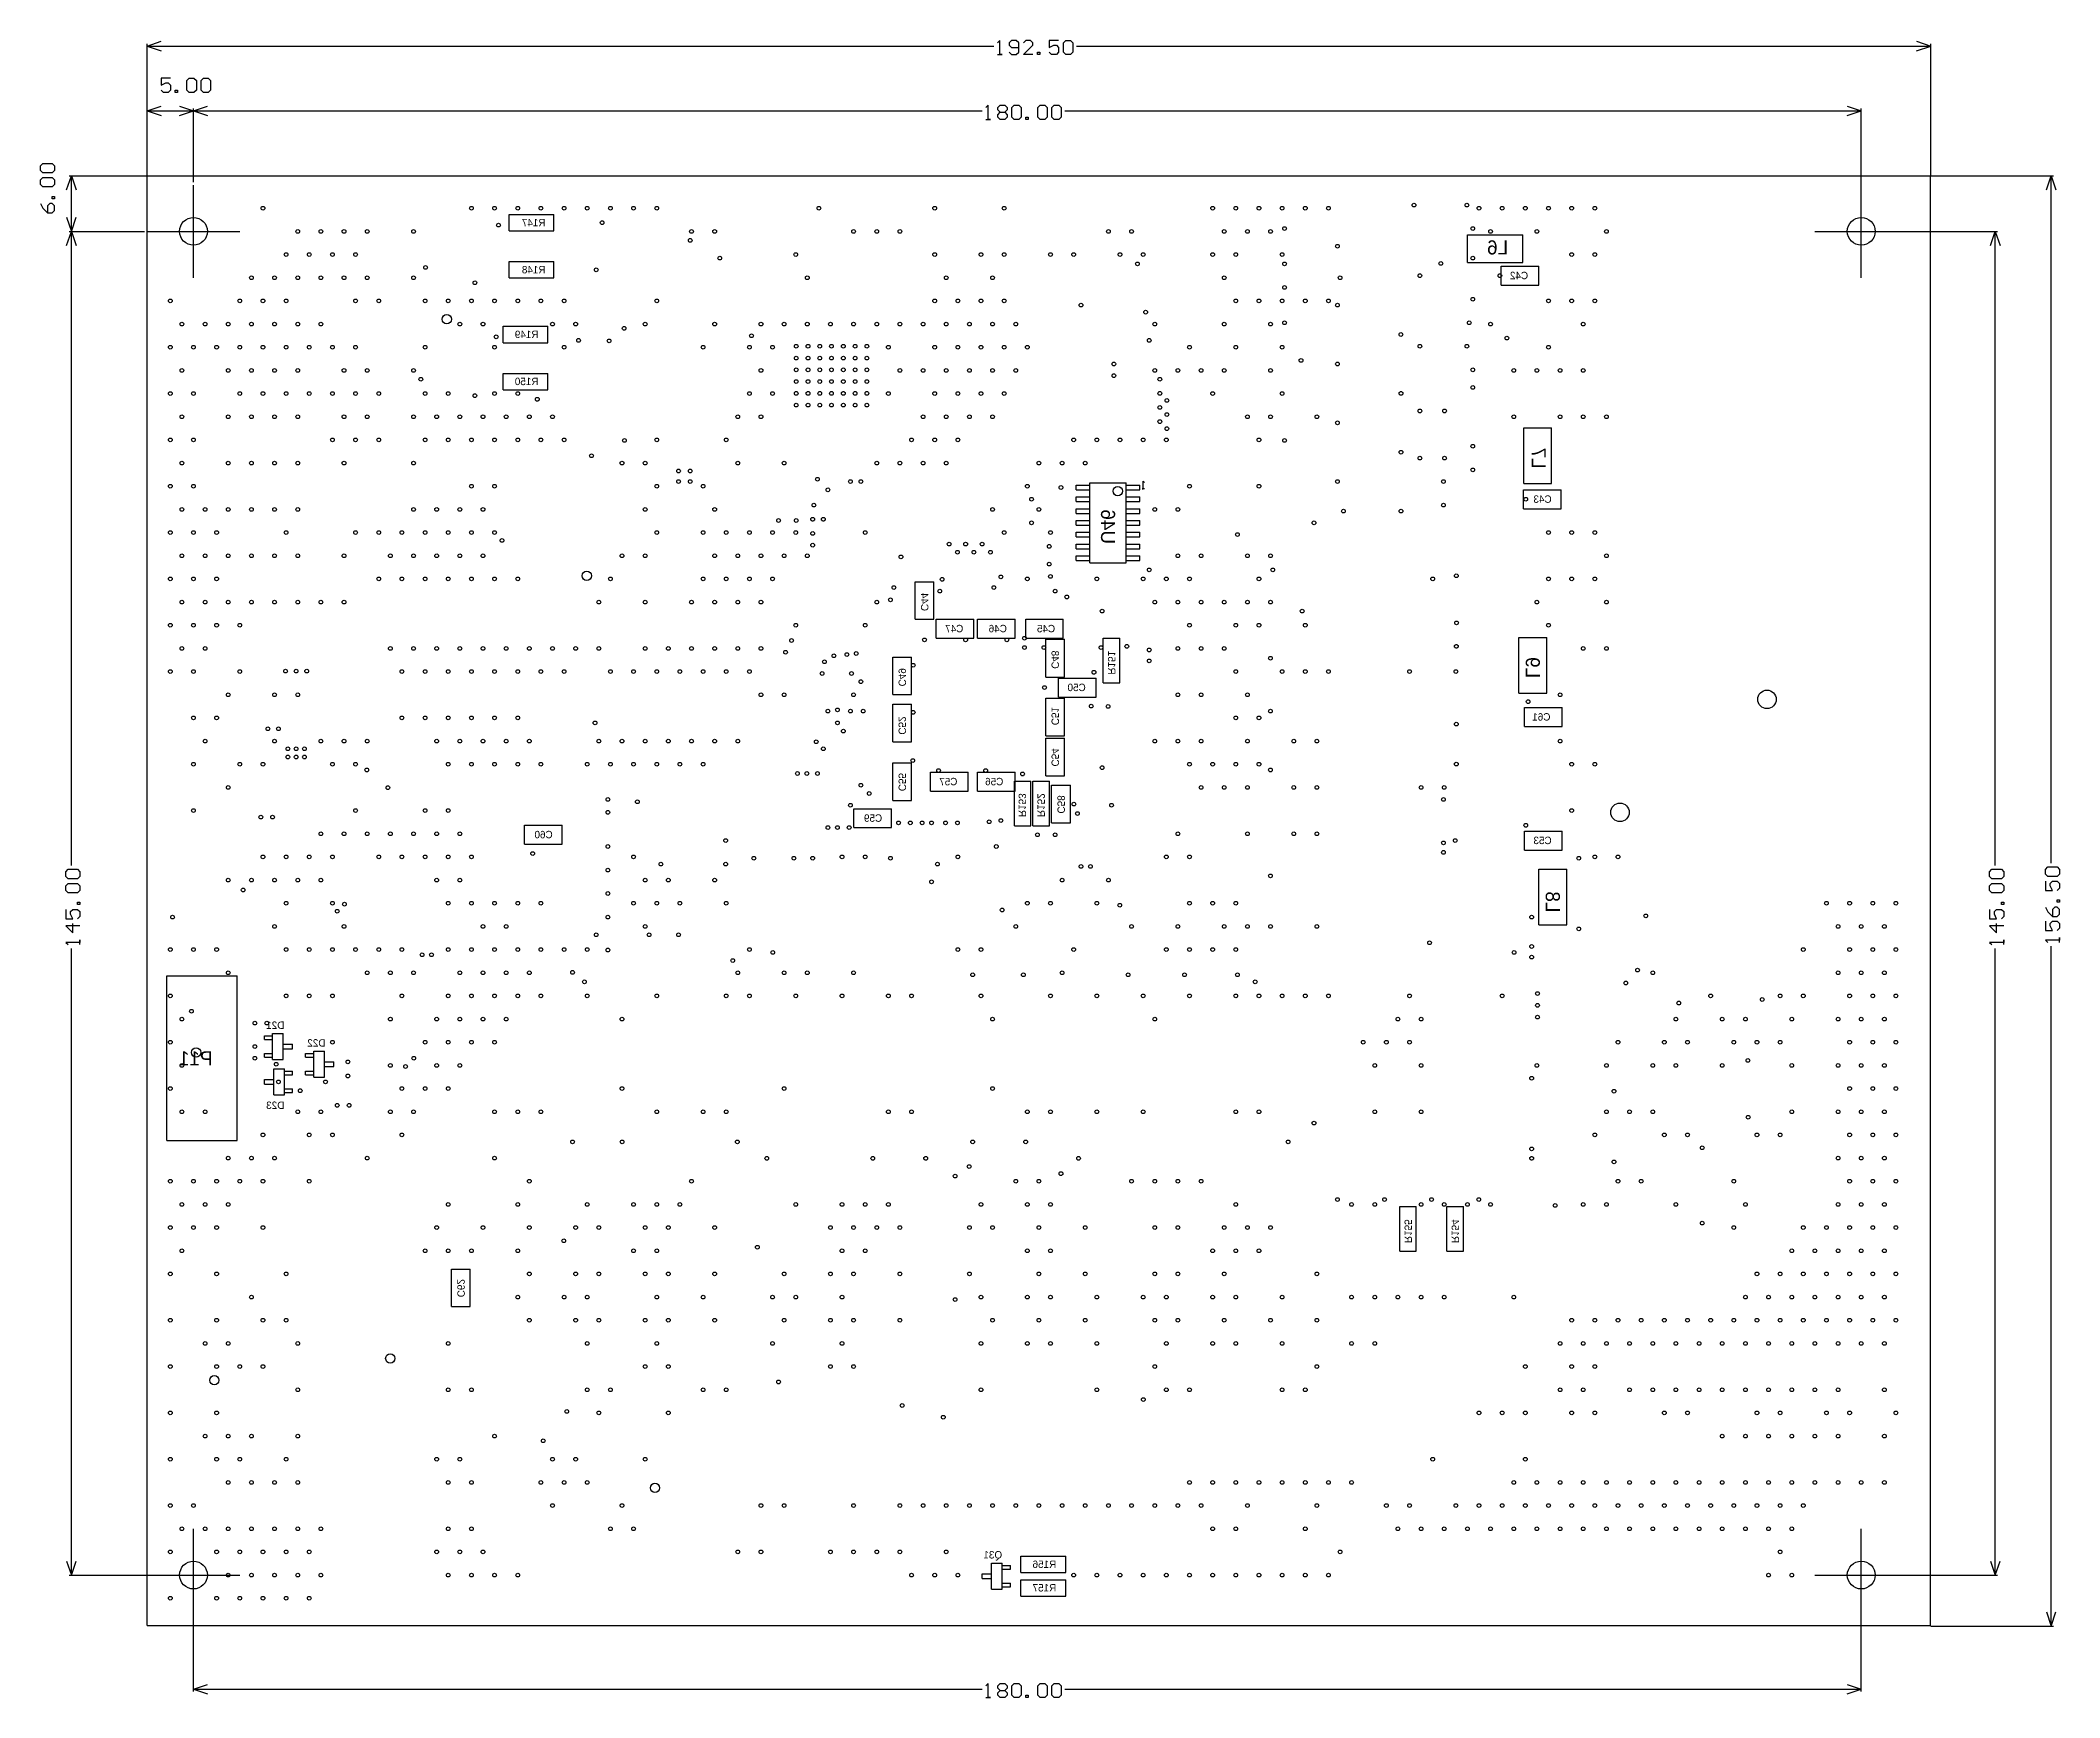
# Model space of a CAD drawing. Header units: millimetres. Extents: x 41 to 259, y 19 to 198.
import ezdxf

# ---------------------------------------------------------------- set-up
doc = ezdxf.new("R2010")
doc.units = ezdxf.units.MM
for name, color, linetype in [('Mechanical13', 56, 'Continuous'), ('PadHoleLayer', 156, 'Continuous'), ('ViaHoleLayer', 16, 'Continuous')]:
    doc.layers.add(name, color=color, linetype=linetype)

msp = doc.modelspace()

# ---------------------------------------------------------------- texts
at = {"layer": 'Mechanical13', "text_generation_flag": 2}
for s, height, p in [('R147', 0.8, (95.5, 178.05)), ('L6', 1.524, (199.39, 175.01)), ('R148', 0.8, (95.5, 172.97)), ('C42', 0.8, (201.55, 172.34)), ('R149', 0.8, (94.74, 165.99)), ('R150', 0.8, (94.74, 160.91)), ('C43', 0.8, (204.09, 148.21)), ('C47', 0.8, (140.59, 134.24)), ('C46', 0.8, (145.29, 134.24)), ('C45', 0.8, (150.5, 134.24)), ('C50', 0.8, (153.8, 127.89)), ('C61', 0.8, (203.96, 124.71)), ('C57', 0.8, (139.95, 117.73)), ('C56', 0.8, (144.91, 117.73)), ('C59', 0.8, (131.83, 113.79)), ('C60', 0.8, (96.27, 112.01)), ('C53', 0.8, (204.09, 111.38)), ('D21', 0.8, (67.31, 91.44)), ('D22', 0.8, (71.75, 89.53)), ('P11', 1.524, (59.56, 87.5)), ('D23', 0.8, (67.31, 82.8)), ('Q31', 0.8, (144.78, 34.29)), ('R156', 0.8, (150.62, 33.27)), ('R157', 0.8, (150.62, 30.73))]:
    msp.add_text(s, height=height, dxfattribs=at).set_placement(p)
for s, height, p in [('L7', 1.524, (201.93, 151.89)), ('U46', 1.524, (155.45, 143.76)), ('C44', 0.8, (136.02, 136.53)), ('C48', 0.8, (150.11, 130.3)), ('R151', 0.8, (156.21, 129.67)), ('L9', 1.524, (201.29, 129.29)), ('C49', 0.8, (133.6, 128.4)), ('C52', 0.8, (133.6, 123.19)), ('C51', 0.8, (150.11, 124.21)), ('C54', 0.8, (150.11, 119.76)), ('C55', 0.8, (133.6, 117.09)), ('R153', 0.8, (146.56, 114.3)), ('R152', 0.8, (148.59, 114.3)), ('C58', 0.8, (150.75, 114.68)), ('L8', 1.524, (203.45, 104.01)), ('R155', 0.8, (188.21, 68.33)), ('R154', 0.8, (193.29, 68.33)), ('C62', 0.8, (85.98, 62.48))]:
    msp.add_text(s, height=height, rotation=270, dxfattribs=at).set_placement(p)

# ---------------------------------------------------------------- linework, layer by layer
at = {"layer": 'Mechanical13'}
for p, q in [((52.5, 197.5), (54.02, 198.01)), ((52.5, 183.5), (52.5, 197.75)), ((52.5, 197.5), (143.87, 197.5)), ((52.5, 197.5), (54.02, 196.99)), ((144.53, 198.11), (144.28, 197.86)), ((144.28, 196.59), (144.79, 196.59)), ((144.53, 196.59), (144.53, 198.11)), ((144.79, 196.59), (144.53, 196.59)), ((145.8, 198.11), (145.55, 197.86)), ((145.55, 197.86), (145.55, 197.6)), ((145.55, 197.6), (145.8, 197.35)), ((145.55, 196.84), (145.8, 196.59)), ((146.31, 198.11), (145.8, 198.11)), ((145.8, 197.35), (146.57, 197.35)), ((145.8, 196.59), (146.31, 196.59)), ((146.57, 197.86), (146.31, 198.11)), ((146.31, 196.59), (146.57, 196.84)), ((146.57, 196.84), (146.57, 197.86)), ((147.33, 198.11), (147.07, 197.86)), ((147.07, 196.59), (148.09, 197.6)), ((148.09, 196.59), (147.07, 196.59)), ((147.84, 198.11), (147.33, 198.11)), ((148.09, 197.86), (147.84, 198.11)), ((148.09, 197.6), (148.09, 197.86)), ((148.6, 196.59), (148.6, 196.84)), ((148.6, 196.84), (148.85, 196.84)), ((148.85, 196.59), (148.6, 196.59)), ((148.85, 196.84), (148.85, 196.59)), ((150.88, 198.11), (149.87, 198.11)), ((149.87, 198.11), (149.87, 197.35)), ((149.87, 197.35), (150.37, 197.6)), ((150.12, 196.59), (149.87, 196.84)), ((150.63, 196.59), (150.12, 196.59)), ((150.37, 197.6), (150.63, 197.6)), ((150.63, 197.6), (150.88, 197.35)), ((150.88, 196.84), (150.63, 196.59)), ((150.88, 197.35), (150.88, 196.84)), ((151.39, 197.86), (151.64, 198.11)), ((151.39, 196.84), (151.39, 197.86)), ((151.64, 196.59), (151.39, 196.84)), ((151.64, 198.11), (152.15, 198.11)), ((152.15, 196.59), (151.64, 196.59)), ((152.15, 198.11), (152.41, 197.86)), ((152.41, 196.84), (152.15, 196.59)), ((152.41, 197.86), (152.41, 196.84)), ((152.81, 197.5), (245, 197.5)), ((243.48, 198.01), (245, 197.5)), ((243.48, 196.99), (245, 197.5)), ((245, 183.5), (245, 197.75)), ((55.02, 194.02), (54, 194.02)), ((54, 194.02), (54, 193.26)), ((56.79, 193.77), (57.05, 194.02)), ((57.05, 194.02), (57.55, 194.02)), ((57.55, 194.02), (57.81, 193.77)), ((58.32, 193.77), (58.57, 194.02)), ((58.57, 194.02), (59.08, 194.02)), ((59.08, 194.02), (59.33, 193.77)), ((54, 193.26), (54.51, 193.52)), ((54.25, 192.5), (54, 192.75)), ((54.76, 192.5), (54.25, 192.5)), ((54.51, 193.52), (54.76, 193.52)), ((54.76, 193.52), (55.02, 193.26)), ((55.02, 192.75), (54.76, 192.5)), ((55.02, 193.26), (55.02, 192.75)), ((55.52, 192.5), (55.52, 192.75)), ((55.52, 192.75), (55.78, 192.75)), ((55.78, 192.5), (55.52, 192.5)), ((55.78, 192.75), (55.78, 192.5)), ((56.79, 192.75), (56.79, 193.77)), ((57.05, 192.5), (56.79, 192.75)), ((57.55, 192.5), (57.05, 192.5)), ((57.81, 192.75), (57.55, 192.5)), ((57.81, 193.77), (57.81, 192.75)), ((58.32, 192.75), (58.32, 193.77)), ((58.57, 192.5), (58.32, 192.75)), ((59.08, 192.5), (58.57, 192.5)), ((59.33, 192.75), (59.08, 192.5)), ((59.33, 193.77), (59.33, 192.75)), ((52.5, 190.5), (54.02, 191.01)), ((52.5, 183.42), (52.5, 190.75)), ((52.5, 190.5), (55, 190.5)), ((52.5, 190.5), (54.02, 189.99)), ((55, 190.5), (57.5, 190.5)), ((55.98, 191.01), (57.5, 190.5)), ((55.98, 189.99), (57.5, 190.5)), ((57.5, 190.5), (59.02, 191.01)), ((57.5, 182.8), (57.5, 190.75)), ((57.5, 182.8), (57.5, 190.75)), ((57.5, 190.5), (142.62, 190.5)), ((57.5, 190.5), (59.02, 189.99)), ((143.28, 191.11), (143.03, 190.86)), ((143.28, 189.59), (143.28, 191.11)), ((144.3, 190.86), (144.55, 191.11)), ((144.3, 190.6), (144.3, 190.86)), ((144.55, 190.35), (144.3, 190.6)), ((144.3, 190.09), (144.55, 190.35)), ((144.3, 189.84), (144.3, 190.09)), ((144.55, 189.59), (144.3, 189.84)), ((144.55, 191.11), (145.06, 191.11)), ((144.55, 190.35), (145.06, 190.35)), ((145.06, 191.11), (145.32, 190.86)), ((145.32, 190.6), (145.06, 190.35)), ((145.06, 190.35), (145.32, 190.09)), ((145.32, 189.84), (145.06, 189.59)), ((145.32, 190.86), (145.32, 190.6)), ((145.32, 190.09), (145.32, 189.84)), ((145.82, 190.86), (146.08, 191.11)), ((145.82, 189.84), (145.82, 190.86)), ((146.08, 189.59), (145.82, 189.84)), ((146.08, 191.11), (146.59, 191.11)), ((146.59, 191.11), (146.84, 190.86)), ((146.84, 189.84), (146.59, 189.59)), ((146.84, 190.86), (146.84, 189.84)), ((147.35, 189.59), (147.35, 189.84)), ((147.35, 189.84), (147.6, 189.84)), ((147.6, 189.84), (147.6, 189.59)), ((148.62, 190.86), (148.87, 191.11)), ((148.62, 189.84), (148.62, 190.86)), ((148.87, 189.59), (148.62, 189.84)), ((148.87, 191.11), (149.38, 191.11)), ((149.38, 191.11), (149.63, 190.86)), ((149.63, 189.84), (149.38, 189.59)), ((149.63, 190.86), (149.63, 189.84)), ((150.14, 190.86), (150.39, 191.11)), ((150.14, 189.84), (150.14, 190.86)), ((150.39, 189.59), (150.14, 189.84)), ((150.39, 191.11), (150.9, 191.11)), ((150.9, 191.11), (151.16, 190.86)), ((151.16, 189.84), (150.9, 189.59)), ((151.16, 190.86), (151.16, 189.84)), ((151.56, 190.5), (237.5, 190.5)), ((235.98, 191.01), (237.5, 190.5)), ((235.98, 189.99), (237.5, 190.5)), ((237.5, 177.5), (237.5, 190.75)), ((143.03, 189.59), (143.54, 189.59)), ((143.54, 189.59), (143.28, 189.59)), ((145.06, 189.59), (144.55, 189.59)), ((146.59, 189.59), (146.08, 189.59)), ((147.6, 189.59), (147.35, 189.59)), ((149.38, 189.59), (148.87, 189.59)), ((150.9, 189.59), (150.39, 189.59)), ((40.98, 184.58), (41.23, 184.83)), ((40.98, 184.07), (40.98, 184.58)), ((41.23, 183.82), (40.98, 184.07)), ((40.98, 183.05), (41.23, 183.31)), ((41.23, 184.83), (42.25, 184.83)), ((42.25, 183.82), (41.23, 183.82)), ((41.23, 183.31), (42.25, 183.31)), ((42.25, 184.83), (42.5, 184.58)), ((42.5, 184.07), (42.25, 183.82)), ((42.25, 183.31), (42.5, 183.05)), ((42.5, 184.58), (42.5, 184.07)), ((43.81, 181.98), (44.32, 183.5)), ((44.07, 183.5), (52.58, 183.5)), ((44.32, 180.5), (44.32, 183.5)), ((44.32, 183.5), (44.83, 181.98)), ((52.5, 183.42), (52.58, 183.5)), ((52.5, 27.05), (52.5, 183.42)), ((52.58, 183.5), (244.98, 183.5)), ((244.98, 27.07), (244.98, 183.5)), ((245, 183.5), (258.25, 183.5)), ((257.49, 181.98), (258, 183.5)), ((258, 109.31), (258, 183.5)), ((258, 183.5), (258.51, 181.98)), ((40.98, 182.55), (40.98, 183.05)), ((41.23, 182.29), (40.98, 182.55)), ((42.25, 182.29), (41.23, 182.29)), ((42.5, 182.55), (42.25, 182.29)), ((42.25, 181.02), (42.25, 181.28)), ((42.25, 181.28), (42.5, 181.28)), ((42.5, 181.02), (42.25, 181.02)), ((42.5, 183.05), (42.5, 182.55)), ((42.5, 181.28), (42.5, 181.02)), ((57.5, 172.5), (57.5, 182.5)), ((237.5, 172.5), (237.5, 182.5)), ((40.98, 180.52), (41.23, 180.01)), ((41.23, 180.01), (41.74, 179.5)), ((41.99, 180.52), (41.74, 180.26)), ((41.74, 180.26), (41.74, 179.5)), ((41.74, 179.5), (42.25, 179.5)), ((42.25, 180.52), (41.99, 180.52)), ((42.5, 180.26), (42.25, 180.52)), ((42.25, 179.5), (42.5, 179.75)), ((42.5, 179.75), (42.5, 180.26)), ((43.81, 179.02), (44.32, 177.5)), ((44.32, 177.5), (44.32, 180.5)), ((44.32, 177.5), (44.83, 179.02)), ((91.57, 179.32), (96.39, 179.32)), ((91.57, 177.55), (91.57, 179.32)), ((96.39, 177.55), (96.39, 179.32)), ((43.81, 175.98), (44.32, 177.5)), ((44.07, 177.5), (52.2, 177.5)), ((44.07, 177.5), (52.2, 177.5)), ((44.32, 109.06), (44.32, 177.5)), ((44.32, 177.5), (44.83, 175.98)), ((52.5, 177.5), (62.5, 177.5)), ((91.57, 177.55), (96.39, 177.55)), ((194.99, 177.14), (200.99, 177.14)), ((194.99, 174.14), (194.99, 177.14)), ((200.99, 174.14), (200.99, 177.14)), ((232.5, 177.5), (242.5, 177.5)), ((237.5, 177.5), (252.22, 177.5)), ((251.46, 175.98), (251.97, 177.5)), ((251.97, 109.06), (251.97, 177.5)), ((251.97, 177.5), (252.48, 175.98)), ((91.57, 174.24), (96.39, 174.24)), ((91.57, 172.47), (91.57, 174.24)), ((91.57, 172.47), (96.39, 172.47)), ((96.39, 172.47), (96.39, 174.24)), ((194.99, 174.14), (200.99, 174.14)), ((198.63, 173.74), (202.69, 173.74)), ((198.63, 171.7), (198.63, 173.74)), ((202.69, 171.7), (202.69, 173.74)), ((198.63, 171.7), (202.69, 171.7)), ((90.93, 165.48), (90.93, 167.26)), ((90.93, 167.26), (95.76, 167.26)), ((95.76, 165.48), (95.76, 167.26)), ((90.93, 165.48), (95.76, 165.48)), ((90.93, 160.4), (90.93, 162.18)), ((90.93, 162.18), (95.76, 162.18)), ((95.76, 160.4), (95.76, 162.18)), ((90.93, 160.4), (95.76, 160.4)), ((201.07, 150.29), (201.07, 156.29)), ((201.07, 156.29), (204.07, 156.29)), ((204.07, 150.29), (204.07, 156.29)), ((160.01, 149.73), (160.01, 150.53)), ((160.01, 150.53), (160.15, 150.4)), ((152.78, 150.11), (154.26, 150.11)), ((152.78, 149.61), (152.78, 150.11)), ((152.78, 149.61), (154.26, 149.61)), ((152.78, 148.84), (154.26, 148.84)), ((152.78, 148.34), (152.78, 148.84)), ((152.78, 148.34), (154.26, 148.34)), ((154.26, 141.72), (154.26, 150.37)), ((154.26, 150.37), (158.16, 150.37)), ((158.16, 141.72), (158.16, 150.37)), ((158.16, 150.11), (159.64, 150.11)), ((158.16, 149.61), (159.64, 149.61)), ((158.16, 148.84), (159.64, 148.84)), ((158.16, 148.34), (159.64, 148.34)), ((159.64, 149.61), (159.64, 150.11)), ((159.64, 148.34), (159.64, 148.84)), ((160.15, 149.73), (159.88, 149.73)), ((159.88, 149.73), (160.01, 149.73)), ((201.04, 149.61), (205.1, 149.61)), ((201.04, 147.57), (201.04, 149.61)), ((201.07, 150.29), (204.07, 150.29)), ((205.1, 147.57), (205.1, 149.61)), ((152.78, 147.57), (154.26, 147.57)), ((152.78, 147.07), (152.78, 147.57)), ((152.78, 147.07), (154.26, 147.07)), ((152.78, 146.3), (154.26, 146.3)), ((152.78, 145.8), (152.78, 146.3)), ((158.16, 147.57), (159.64, 147.57)), ((158.16, 147.07), (159.64, 147.07)), ((158.16, 146.3), (159.64, 146.3)), ((159.64, 147.07), (159.64, 147.57)), ((159.64, 145.8), (159.64, 146.3)), ((201.04, 147.57), (205.1, 147.57)), ((152.78, 145.8), (154.26, 145.8)), ((152.78, 145.03), (154.26, 145.03)), ((152.78, 144.53), (152.78, 145.03)), ((152.78, 144.53), (154.26, 144.53)), ((158.16, 145.8), (159.64, 145.8)), ((158.16, 145.03), (159.64, 145.03)), ((158.16, 144.53), (159.64, 144.53)), ((159.64, 144.53), (159.64, 145.03)), ((152.78, 143.76), (154.26, 143.76)), ((152.78, 143.26), (152.78, 143.76)), ((152.78, 143.26), (154.26, 143.26)), ((152.78, 142.49), (154.26, 142.49)), ((152.78, 141.99), (152.78, 142.49)), ((152.78, 141.99), (154.26, 141.99)), ((154.26, 141.72), (158.16, 141.72)), ((158.16, 143.76), (159.64, 143.76)), ((158.16, 143.26), (159.64, 143.26)), ((158.16, 142.49), (159.64, 142.49)), ((158.16, 141.99), (159.64, 141.99)), ((159.64, 143.26), (159.64, 143.76)), ((159.64, 141.99), (159.64, 142.49)), ((135.38, 139.7), (137.41, 139.7)), ((135.38, 135.64), (135.38, 139.7)), ((137.41, 135.64), (137.41, 139.7)), ((135.38, 135.64), (137.41, 135.64)), ((137.67, 135.64), (141.73, 135.64)), ((137.67, 133.6), (137.67, 135.64)), ((141.73, 133.6), (141.73, 135.64)), ((142.11, 135.64), (146.18, 135.64)), ((142.11, 133.6), (142.11, 135.64)), ((146.18, 133.6), (146.18, 135.64)), ((147.32, 135.64), (151.38, 135.64)), ((147.32, 133.6), (147.32, 135.64)), ((151.38, 133.6), (151.38, 135.64)), ((137.67, 133.6), (141.73, 133.6)), ((142.11, 133.6), (146.18, 133.6)), ((147.32, 133.6), (151.38, 133.6)), ((149.48, 133.48), (151.51, 133.48)), ((149.48, 129.41), (149.48, 133.48)), ((151.51, 129.41), (151.51, 133.48)), ((155.7, 133.6), (157.48, 133.6)), ((155.7, 128.78), (155.7, 133.6)), ((157.48, 128.78), (157.48, 133.6)), ((200.56, 127.68), (200.56, 133.68)), ((200.56, 133.68), (203.56, 133.68)), ((203.56, 127.68), (203.56, 133.68)), ((132.97, 131.57), (135, 131.57)), ((132.97, 127.51), (132.97, 131.57)), ((135, 127.51), (135, 131.57)), ((149.48, 129.41), (151.51, 129.41)), ((150.88, 129.29), (154.94, 129.29)), ((150.88, 127.25), (150.88, 129.29)), ((154.94, 127.25), (154.94, 129.29)), ((155.7, 128.78), (157.48, 128.78)), ((132.97, 127.51), (135, 127.51)), ((132.97, 122.43), (132.97, 126.49)), ((132.97, 126.49), (135, 126.49)), ((135, 122.43), (135, 126.49)), ((149.48, 123.06), (149.48, 127.13)), ((149.48, 127.13), (151.51, 127.13)), ((150.88, 127.25), (154.94, 127.25)), ((151.51, 123.06), (151.51, 127.13)), ((200.56, 127.68), (203.56, 127.68)), ((201.17, 126.11), (205.23, 126.11)), ((201.17, 124.08), (201.17, 126.11)), ((205.23, 124.08), (205.23, 126.11)), ((132.97, 122.43), (135, 122.43)), ((149.48, 123.06), (151.51, 123.06)), ((149.48, 122.81), (151.51, 122.81)), ((149.48, 118.75), (149.48, 122.81)), ((151.51, 118.75), (151.51, 122.81)), ((201.17, 124.08), (205.23, 124.08)), ((132.97, 120.14), (135, 120.14)), ((132.97, 116.08), (132.97, 120.14)), ((135, 116.08), (135, 120.14)), ((137.03, 119.13), (141.1, 119.13)), ((137.03, 117.09), (137.03, 119.13)), ((141.1, 117.09), (141.1, 119.13)), ((142.11, 119.13), (146.18, 119.13)), ((142.11, 117.09), (142.11, 119.13)), ((146.1, 118.18), (147.88, 118.18)), ((146.1, 113.35), (146.1, 118.18)), ((146.18, 117.09), (146.18, 119.13)), ((147.88, 113.35), (147.88, 118.18)), ((148.1, 118.18), (149.88, 118.18)), ((148.1, 113.35), (148.1, 118.18)), ((149.48, 118.75), (151.51, 118.75)), ((149.88, 113.35), (149.88, 118.18)), ((150.11, 113.67), (150.11, 117.73)), ((150.11, 117.73), (152.15, 117.73)), ((152.15, 113.67), (152.15, 117.73)), ((132.97, 116.08), (135, 116.08)), ((137.03, 117.09), (141.1, 117.09)), ((142.11, 117.09), (146.18, 117.09)), ((93.22, 113.41), (97.28, 113.41)), ((93.22, 111.38), (93.22, 113.41)), ((97.28, 111.38), (97.28, 113.41)), ((128.78, 115.19), (132.84, 115.19)), ((128.78, 113.16), (128.78, 115.19)), ((132.84, 113.16), (132.84, 115.19)), ((146.1, 113.35), (147.88, 113.35)), ((148.1, 113.35), (149.88, 113.35)), ((150.11, 113.67), (152.15, 113.67)), ((93.22, 111.38), (97.28, 111.38)), ((128.78, 113.16), (132.84, 113.16)), ((201.17, 112.78), (205.23, 112.78)), ((201.17, 110.74), (201.17, 112.78)), ((205.23, 110.74), (205.23, 112.78)), ((201.17, 110.74), (205.23, 110.74)), ((43.71, 108.4), (43.97, 108.66)), ((43.71, 107.89), (43.71, 108.4)), ((43.97, 107.64), (43.71, 107.89)), ((43.71, 106.88), (43.97, 107.13)), ((43.71, 106.37), (43.71, 106.88)), ((43.97, 108.66), (44.98, 108.66)), ((44.98, 107.64), (43.97, 107.64)), ((43.97, 107.13), (44.98, 107.13)), ((44.98, 108.66), (45.24, 108.4)), ((45.24, 107.89), (44.98, 107.64)), ((44.98, 107.13), (45.24, 106.88)), ((45.24, 108.4), (45.24, 107.89)), ((45.24, 106.88), (45.24, 106.37)), ((202.72, 102.66), (202.72, 108.66)), ((202.72, 108.66), (205.72, 108.66)), ((205.72, 102.66), (205.72, 108.66)), ((251.36, 108.4), (251.61, 108.66)), ((251.36, 107.89), (251.36, 108.4)), ((251.61, 107.64), (251.36, 107.89)), ((251.36, 106.88), (251.61, 107.13)), ((251.36, 106.37), (251.36, 106.88)), ((251.61, 108.66), (252.63, 108.66)), ((252.63, 107.64), (251.61, 107.64)), ((251.61, 107.13), (252.63, 107.13)), ((252.63, 108.66), (252.88, 108.4)), ((252.88, 107.89), (252.63, 107.64)), ((252.63, 107.13), (252.88, 106.88)), ((252.88, 108.4), (252.88, 107.89)), ((252.88, 106.88), (252.88, 106.37)), ((257.39, 108.65), (257.64, 108.91)), ((257.39, 108.14), (257.39, 108.65)), ((257.64, 107.89), (257.39, 108.14)), ((257.39, 107.38), (257.39, 106.37)), ((257.64, 108.91), (258.66, 108.91)), ((258.66, 107.89), (257.64, 107.89)), ((257.9, 107.13), (258.15, 107.38)), ((257.9, 106.87), (257.9, 107.13)), ((258.15, 106.37), (257.9, 106.87)), ((258.15, 107.38), (258.66, 107.38)), ((258.66, 108.91), (258.91, 108.65)), ((258.91, 108.14), (258.66, 107.89)), ((258.66, 107.38), (258.91, 107.13)), ((258.91, 108.65), (258.91, 108.14)), ((258.91, 107.13), (258.91, 106.62)), ((43.97, 106.12), (43.71, 106.37)), ((44.98, 106.12), (43.97, 106.12)), ((45.24, 106.37), (44.98, 106.12)), ((44.98, 104.85), (44.98, 105.1)), ((44.98, 105.1), (45.24, 105.1)), ((45.24, 104.85), (44.98, 104.85)), ((45.24, 105.1), (45.24, 104.85)), ((251.61, 106.12), (251.36, 106.37)), ((252.63, 106.12), (251.61, 106.12)), ((252.88, 106.37), (252.63, 106.12)), ((252.63, 104.85), (252.63, 105.1)), ((252.63, 105.1), (252.88, 105.1)), ((252.88, 104.85), (252.63, 104.85)), ((252.88, 105.1), (252.88, 104.85)), ((257.39, 106.37), (258.15, 106.37)), ((258.91, 106.62), (258.66, 106.37)), ((258.66, 105.1), (258.66, 105.35)), ((258.66, 105.35), (258.91, 105.35)), ((258.91, 105.1), (258.66, 105.1)), ((258.91, 105.35), (258.91, 105.1)), ((43.71, 104.34), (43.71, 103.32)), ((43.71, 103.32), (44.48, 103.32)), ((45.24, 102.56), (43.71, 102.56)), ((43.71, 102.56), (44.48, 101.8)), ((44.22, 104.09), (44.48, 104.34)), ((44.22, 103.83), (44.22, 104.09)), ((44.48, 103.32), (44.22, 103.83)), ((44.48, 104.34), (44.98, 104.34)), ((44.48, 101.8), (44.48, 102.82)), ((44.98, 104.34), (45.24, 104.09)), ((45.24, 103.58), (44.98, 103.32)), ((45.24, 104.09), (45.24, 103.58)), ((202.72, 102.66), (205.72, 102.66)), ((251.36, 104.34), (251.36, 103.32)), ((251.36, 103.32), (252.12, 103.32)), ((252.88, 102.56), (251.36, 102.56)), ((251.36, 102.56), (252.12, 101.8)), ((251.87, 104.09), (252.12, 104.34)), ((251.87, 103.83), (251.87, 104.09)), ((252.12, 103.32), (251.87, 103.83)), ((252.12, 104.34), (252.63, 104.34)), ((252.12, 101.8), (252.12, 102.82)), ((252.63, 104.34), (252.88, 104.09)), ((252.88, 103.58), (252.63, 103.32)), ((252.88, 104.09), (252.88, 103.58)), ((257.39, 104.59), (257.64, 104.08)), ((257.39, 103.07), (257.39, 102.05)), ((257.64, 104.08), (258.15, 103.57)), ((257.9, 102.81), (258.15, 103.07)), ((257.9, 102.56), (257.9, 102.81)), ((258.15, 102.05), (257.9, 102.56)), ((258.41, 104.59), (258.15, 104.34)), ((258.15, 104.34), (258.15, 103.57)), ((258.15, 103.57), (258.66, 103.57)), ((258.15, 103.07), (258.66, 103.07)), ((258.66, 104.59), (258.41, 104.59)), ((258.91, 104.34), (258.66, 104.59)), ((258.66, 103.57), (258.91, 103.83)), ((258.66, 103.07), (258.91, 102.81)), ((258.91, 103.83), (258.91, 104.34)), ((258.91, 102.81), (258.91, 102.3)), ((45.24, 100.78), (43.71, 100.78)), ((43.71, 100.78), (43.97, 100.53)), ((45.24, 100.53), (45.24, 101.04)), ((45.24, 101.04), (45.24, 100.78)), ((252.88, 100.78), (251.36, 100.78)), ((251.36, 100.78), (251.61, 100.53)), ((252.88, 100.53), (252.88, 101.04)), ((252.88, 101.04), (252.88, 100.78)), ((257.39, 102.05), (258.15, 102.05)), ((258.91, 101.03), (257.39, 101.03)), ((257.39, 101.03), (257.64, 100.78)), ((258, 27), (258, 100.37)), ((258.91, 102.3), (258.66, 102.05)), ((258.91, 100.78), (258.91, 101.29)), ((258.91, 101.29), (258.91, 101.03)), ((44.32, 32.5), (44.32, 100.12)), ((251.97, 32.5), (251.97, 100.12)), ((54.61, 97.16), (62.23, 97.16)), ((54.61, 79.38), (54.61, 97.16)), ((62.23, 79.38), (62.23, 97.16)), ((65.15, 90.68), (66.04, 90.68)), ((65.15, 90.3), (65.15, 90.68)), ((65.15, 90.3), (66.04, 90.3)), ((66.04, 90.93), (67.18, 90.93)), ((66.04, 88.14), (66.04, 90.93)), ((67.18, 88.14), (67.18, 90.93)), ((67.18, 89.79), (68.2, 89.79)), ((68.2, 89.28), (68.2, 89.79)), ((65.15, 88.77), (66.04, 88.77)), ((65.15, 88.39), (65.15, 88.77)), ((65.15, 88.39), (66.04, 88.39)), ((66.04, 88.14), (67.18, 88.14)), ((67.18, 89.28), (68.2, 89.28)), ((69.6, 88.77), (70.48, 88.77)), ((69.6, 88.39), (69.6, 88.77)), ((69.6, 88.39), (70.48, 88.39)), ((70.48, 89.03), (71.63, 89.03)), ((70.48, 86.23), (70.48, 89.03)), ((71.63, 86.23), (71.63, 89.03)), ((71.63, 87.88), (72.64, 87.88)), ((71.63, 87.38), (72.64, 87.38)), ((72.64, 87.38), (72.64, 87.88)), ((65.15, 85.47), (65.15, 85.98)), ((65.15, 85.98), (66.17, 85.98)), ((65.15, 85.47), (66.17, 85.47)), ((66.17, 84.33), (66.17, 87.12)), ((66.17, 87.12), (67.31, 87.12)), ((67.31, 84.33), (67.31, 87.12)), ((67.31, 86.87), (68.2, 86.87)), ((67.31, 86.49), (68.2, 86.49)), ((68.2, 86.49), (68.2, 86.87)), ((69.6, 86.87), (70.48, 86.87)), ((69.6, 86.49), (69.6, 86.87)), ((69.6, 86.49), (70.48, 86.49)), ((70.48, 86.23), (71.63, 86.23)), ((66.17, 84.33), (67.31, 84.33)), ((67.31, 84.96), (68.2, 84.96)), ((67.31, 84.58), (68.2, 84.58)), ((68.2, 84.58), (68.2, 84.96)), ((54.61, 79.38), (62.23, 79.38)), ((187.71, 72.26), (189.48, 72.26)), ((187.71, 67.44), (187.71, 72.26)), ((189.48, 67.44), (189.48, 72.26)), ((192.79, 72.26), (194.56, 72.26)), ((192.79, 67.44), (192.79, 72.26)), ((194.56, 67.44), (194.56, 72.26)), ((85.34, 65.53), (87.38, 65.53)), ((85.34, 61.47), (85.34, 65.53)), ((87.38, 61.47), (87.38, 65.53)), ((187.71, 67.44), (189.48, 67.44)), ((192.79, 67.44), (194.56, 67.44)), ((85.34, 61.47), (87.38, 61.47)), ((57.5, 27.5), (57.5, 37.5)), ((237.5, 27.5), (237.5, 37.5)), ((43.81, 34.02), (44.32, 32.5)), ((44.32, 32.5), (44.83, 34.02)), ((143.64, 33.78), (144.78, 33.78)), ((143.64, 30.99), (143.64, 33.78)), ((144.78, 30.99), (144.78, 33.78)), ((144.78, 33.53), (145.67, 33.53)), ((144.78, 33.15), (145.67, 33.15)), ((145.67, 33.15), (145.67, 33.53)), ((146.81, 32.77), (146.81, 34.54)), ((146.81, 34.54), (151.64, 34.54)), ((146.81, 32.77), (151.64, 32.77)), ((151.64, 32.77), (151.64, 34.54)), ((251.46, 34.02), (251.97, 32.5)), ((251.97, 32.5), (252.48, 34.02)), ((44.07, 32.5), (57.5, 32.5)), ((52.5, 32.5), (62.5, 32.5)), ((57.5, 19.94), (57.5, 32.5)), ((142.62, 32.64), (143.64, 32.64)), ((142.62, 32.13), (142.62, 32.64)), ((142.62, 32.13), (143.64, 32.13)), ((143.64, 30.99), (144.78, 30.99)), ((144.78, 31.62), (145.67, 31.62)), ((144.78, 31.24), (145.67, 31.24)), ((145.67, 31.24), (145.67, 31.62)), ((146.81, 32), (151.64, 32)), ((146.81, 30.23), (146.81, 32)), ((151.64, 30.23), (151.64, 32)), ((232.5, 32.5), (242.5, 32.5)), ((237.5, 19.94), (237.5, 32.5)), ((237.5, 32.5), (252.22, 32.5)), ((146.81, 30.23), (151.64, 30.23)), ((257.49, 28.52), (258, 27)), ((258, 27), (258.51, 28.52)), ((52.5, 27.05), (244.97, 27.05)), ((244.97, 27.05), (244.98, 27.07)), ((245, 27), (258.25, 27)), ((57.5, 20.19), (59.02, 20.7)), ((57.5, 20.19), (142.62, 20.19)), ((57.5, 20.19), (59.02, 19.68)), ((143.28, 20.8), (143.03, 20.55)), ((143.28, 19.28), (143.28, 20.8)), ((144.3, 20.55), (144.55, 20.8)), ((144.3, 20.29), (144.3, 20.55)), ((144.55, 20.04), (144.3, 20.29)), ((144.3, 19.79), (144.55, 20.04)), ((144.3, 19.53), (144.3, 19.79)), ((144.55, 20.8), (145.06, 20.8)), ((144.55, 20.04), (145.06, 20.04)), ((145.06, 20.8), (145.32, 20.55)), ((145.32, 20.29), (145.06, 20.04)), ((145.06, 20.04), (145.32, 19.79)), ((145.32, 20.55), (145.32, 20.29)), ((145.32, 19.79), (145.32, 19.53)), ((145.82, 20.55), (146.08, 20.8)), ((145.82, 19.53), (145.82, 20.55)), ((146.08, 20.8), (146.59, 20.8)), ((146.59, 20.8), (146.84, 20.55)), ((146.84, 20.55), (146.84, 19.53)), ((148.62, 20.55), (148.87, 20.8)), ((148.62, 19.53), (148.62, 20.55)), ((148.87, 20.8), (149.38, 20.8)), ((149.38, 20.8), (149.63, 20.55)), ((149.63, 20.55), (149.63, 19.53)), ((150.14, 20.55), (150.39, 20.8)), ((150.14, 19.53), (150.14, 20.55)), ((150.39, 20.8), (150.9, 20.8)), ((150.9, 20.8), (151.16, 20.55)), ((151.16, 20.55), (151.16, 19.53)), ((151.56, 20.19), (237.5, 20.19)), ((235.98, 20.7), (237.5, 20.19)), ((235.98, 19.68), (237.5, 20.19)), ((143.03, 19.28), (143.54, 19.28)), ((143.54, 19.28), (143.28, 19.28)), ((144.55, 19.28), (144.3, 19.53)), ((145.06, 19.28), (144.55, 19.28)), ((145.32, 19.53), (145.06, 19.28)), ((146.08, 19.28), (145.82, 19.53)), ((146.59, 19.28), (146.08, 19.28)), ((146.84, 19.53), (146.59, 19.28)), ((147.35, 19.28), (147.35, 19.53)), ((147.35, 19.53), (147.6, 19.53)), ((147.6, 19.28), (147.35, 19.28)), ((147.6, 19.53), (147.6, 19.28)), ((148.87, 19.28), (148.62, 19.53)), ((149.38, 19.28), (148.87, 19.28)), ((149.63, 19.53), (149.38, 19.28)), ((150.39, 19.28), (150.14, 19.53)), ((150.9, 19.28), (150.39, 19.28)), ((151.16, 19.53), (150.9, 19.28))]:
    msp.add_line(p, q, dxfattribs=at)
for centre, radius in [((57.5, 177.5), 1.5), ((237.5, 177.5), 1.5), ((157.26, 149.47), 0.5), ((57.5, 32.5), 1.5), ((237.5, 32.5), 1.5)]:
    msp.add_circle(centre, radius, dxfattribs=at)
at = {"layer": 'PadHoleLayer'}
for centre in [(57.5, 177.5), (237.5, 177.5), (57.5, 32.5), (237.5, 32.5)]:
    msp.add_circle(centre, 1.5, dxfattribs=at)
at = {"layer": 'ViaHoleLayer'}
for centre, radius in [((65, 180), 0.2), ((87.5, 180), 0.2), ((90, 180), 0.2), ((92.5, 180), 0.2), ((95, 180), 0.2), ((97.5, 180), 0.2), ((100, 180), 0.2), ((102.5, 180), 0.2), ((105, 180), 0.2), ((107.5, 180), 0.2), ((125, 180), 0.2), ((137.5, 180), 0.2), ((145, 180), 0.2), ((167.5, 180), 0.2), ((170, 180), 0.2), ((172.5, 180), 0.2), ((175, 180), 0.2), ((177.5, 180), 0.2), ((180, 180), 0.2), ((189.23, 180.34), 0.2), ((194.94, 180.34), 0.2), ((196.25, 180), 0.2), ((198.75, 180), 0.2), ((201.25, 180), 0.2), ((203.75, 180), 0.2), ((206.25, 180), 0.2), ((208.75, 180), 0.2), ((68.75, 177.5), 0.2), ((71.25, 177.5), 0.2), ((73.75, 177.5), 0.2), ((76.25, 177.5), 0.2), ((81.25, 177.5), 0.2), ((90.42, 178.18), 0.2), ((101.6, 178.44), 0.2), ((111.12, 176.53), 0.2), ((111.25, 177.5), 0.2), ((113.75, 177.5), 0.2), ((128.75, 177.5), 0.2), ((131.25, 177.5), 0.2), ((133.75, 177.5), 0.2), ((156.25, 177.5), 0.2), ((158.75, 177.5), 0.2), ((168.75, 177.5), 0.2), ((171.25, 177.5), 0.2), ((173.75, 177.5), 0.2), ((175.26, 177.8), 0.2), ((195.58, 177.8), 0.2), ((197.5, 177.5), 0.2), ((202.5, 177.5), 0.2), ((210, 177.5), 0.2), ((67.5, 175), 0.2), ((70, 175), 0.2), ((72.5, 175), 0.2), ((75, 175), 0.2), ((114.3, 174.62), 0.2), ((122.5, 175), 0.2), ((137.5, 175), 0.2), ((142.5, 175), 0.2), ((145, 175), 0.2), ((150, 175), 0.2), ((152.5, 175), 0.2), ((157.5, 175), 0.2), ((160, 175), 0.2), ((167.5, 175), 0.2), ((170, 175), 0.2), ((175, 175), 0.2), ((180.97, 175.9), 0.2), ((195.58, 174.62), 0.2), ((206.25, 175), 0.2), ((208.75, 175), 0.2), ((63.75, 172.5), 0.2), ((66.25, 172.5), 0.2), ((68.75, 172.5), 0.2), ((71.25, 172.5), 0.2), ((73.75, 172.5), 0.2), ((76.25, 172.5), 0.2), ((81.25, 172.5), 0.2), ((82.55, 173.61), 0.2), ((100.97, 173.35), 0.2), ((123.75, 172.5), 0.2), ((138.75, 172.5), 0.2), ((143.75, 172.5), 0.2), ((159.38, 173.99), 0.2), ((168.75, 172.5), 0.2), ((175.26, 173.99), 0.2), ((181.25, 172.5), 0.2), ((189.87, 172.72), 0.2), ((192.13, 174.04), 0.2), ((198.5, 172.72), 0.2), ((55, 170), 0.2), ((62.5, 170), 0.2), ((65, 170), 0.2), ((67.5, 170), 0.2), ((75, 170), 0.2), ((77.5, 170), 0.2), ((82.5, 170), 0.2), ((85, 170), 0.2), ((87.5, 170), 0.2), ((87.88, 171.96), 0.2), ((90, 170), 0.2), ((92.5, 170), 0.2), ((95, 170), 0.2), ((97.5, 170), 0.2), ((107.5, 170), 0.2), ((137.5, 170), 0.2), ((140, 170), 0.2), ((142.5, 170), 0.2), ((145, 170), 0.2), ((170, 170), 0.2), ((172.5, 170), 0.2), ((175, 170), 0.2), ((175.26, 171.45), 0.2), ((177.5, 170), 0.2), ((180, 170), 0.2), ((195.58, 170.18), 0.2), ((203.75, 170), 0.2), ((206.25, 170), 0.2), ((208.75, 170), 0.2), ((84.84, 168.02), 0.5), ((153.29, 169.54), 0.2), ((160.27, 168.78), 0.2), ((175.26, 167.64), 0.2), ((180.97, 169.54), 0.2), ((195.2, 167.64), 0.2), ((56.25, 167.5), 0.2), ((58.75, 167.5), 0.2), ((61.25, 167.5), 0.2), ((63.75, 167.5), 0.2), ((66.25, 167.5), 0.2), ((68.75, 167.5), 0.2), ((71.25, 167.5), 0.2), ((86.25, 167.5), 0.2), ((88.75, 167.5), 0.2), ((90.17, 166.12), 0.2), ((96.25, 167.5), 0.2), ((98.75, 167.5), 0.2), ((99.06, 165.74), 0.2), ((102.36, 165.68), 0.2), ((103.98, 167.04), 0.2), ((106.25, 167.5), 0.2), ((113.75, 167.5), 0.2), ((117.73, 166.24), 0.2), ((118.75, 167.5), 0.2), ((121.25, 167.5), 0.2), ((123.75, 167.5), 0.2), ((126.25, 167.5), 0.2), ((128.75, 167.5), 0.2), ((131.25, 167.5), 0.2), ((133.75, 167.5), 0.2), ((136.25, 167.5), 0.2), ((138.75, 167.5), 0.2), ((141.25, 167.5), 0.2), ((143.75, 167.5), 0.2), ((146.25, 167.5), 0.2), ((160.66, 165.74), 0.2), ((161.25, 167.5), 0.2), ((168.75, 167.5), 0.2), ((173.75, 167.5), 0.2), ((187.82, 166.37), 0.2), ((197.5, 167.5), 0.2), ((199.26, 165.99), 0.2), ((207.5, 167.5), 0.2), ((55, 165), 0.2), ((57.5, 165), 0.2), ((60, 165), 0.2), ((62.5, 165), 0.2), ((65, 165), 0.2), ((67.5, 165), 0.2), ((70, 165), 0.2), ((72.5, 165), 0.2), ((75, 165), 0.2), ((82.5, 165), 0.2), ((90, 165), 0.2), ((97.5, 165), 0.2), ((112.5, 165), 0.2), ((117.5, 165), 0.2), ((120, 165), 0.2), ((122.56, 165.1), 0.2), ((122.56, 163.83), 0.2), ((123.83, 165.1), 0.2), ((123.83, 163.83), 0.2), ((125.09, 165.1), 0.2), ((125.09, 163.83), 0.2), ((126.36, 165.1), 0.2), ((126.36, 163.83), 0.2), ((127.64, 165.1), 0.2), ((127.64, 163.83), 0.2), ((128.91, 165.1), 0.2), ((128.91, 163.83), 0.2), ((130.18, 165.1), 0.2), ((130.18, 163.83), 0.2), ((132.5, 165), 0.2), ((137.5, 165), 0.2), ((140, 165), 0.2), ((142.5, 165), 0.2), ((145, 165), 0.2), ((147.5, 165), 0.2), ((165, 165), 0.2), ((170, 165), 0.2), ((175, 165), 0.2), ((177.04, 163.58), 0.2), ((189.87, 165.1), 0.2), ((194.94, 165.1), 0.2), ((203.75, 165), 0.2), ((56.25, 162.5), 0.2), ((61.25, 162.5), 0.2), ((63.75, 162.5), 0.2), ((66.25, 162.5), 0.2), ((68.75, 162.5), 0.2), ((73.75, 162.5), 0.2), ((76.25, 162.5), 0.2), ((81.25, 162.5), 0.2), ((82.04, 161.54), 0.2), ((118.75, 162.5), 0.2), ((122.56, 162.56), 0.2), ((122.56, 161.29), 0.2), ((123.83, 162.56), 0.2), ((123.83, 161.29), 0.2), ((125.09, 162.56), 0.2), ((125.09, 161.29), 0.2), ((126.36, 162.56), 0.2), ((126.36, 161.29), 0.2), ((127.64, 162.56), 0.2), ((127.64, 161.29), 0.2), ((128.91, 162.56), 0.2), ((128.91, 161.29), 0.2), ((130.18, 162.56), 0.2), ((130.18, 161.29), 0.2), ((133.75, 162.5), 0.2), ((136.25, 162.5), 0.2), ((138.75, 162.5), 0.2), ((141.25, 162.5), 0.2), ((143.75, 162.5), 0.2), ((146.25, 162.5), 0.2), ((156.84, 163.19), 0.2), ((156.84, 161.93), 0.2), ((161.25, 162.5), 0.2), ((161.8, 161.54), 0.2), ((163.75, 162.5), 0.2), ((166.25, 162.5), 0.2), ((168.75, 162.5), 0.2), ((173.75, 162.5), 0.2), ((180.97, 163.19), 0.2), ((195.58, 162.56), 0.2), ((200, 162.5), 0.2), ((202.5, 162.5), 0.2), ((205, 162.5), 0.2), ((207.5, 162.5), 0.2), ((55, 160), 0.2), ((57.5, 160), 0.2), ((62.5, 160), 0.2), ((65, 160), 0.2), ((67.5, 160), 0.2), ((70, 160), 0.2), ((72.5, 160), 0.2), ((75, 160), 0.2), ((77.5, 160), 0.2), ((82.5, 160), 0.2), ((85, 160), 0.2), ((87.88, 159.77), 0.2), ((90, 160), 0.2), ((92.5, 160), 0.2), ((94.61, 159.38), 0.2), ((117.5, 160), 0.2), ((120, 160), 0.2), ((122.56, 160.02), 0.2), ((123.83, 160.02), 0.2), ((125.09, 160.02), 0.2), ((126.36, 160.02), 0.2), ((127.64, 160.02), 0.2), ((128.91, 160.02), 0.2), ((130.18, 160.02), 0.2), ((132.5, 160), 0.2), ((137.5, 160), 0.2), ((140, 160), 0.2), ((142.5, 160), 0.2), ((145, 160), 0.2), ((161.8, 160.02), 0.2), ((162.56, 159.26), 0.2), ((167.5, 160), 0.2), ((175, 160), 0.2), ((187.83, 160.02), 0.2), ((195.58, 160.66), 0.2), ((56.25, 157.5), 0.2), ((61.25, 157.5), 0.2), ((63.75, 157.5), 0.2), ((66.25, 157.5), 0.2), ((68.75, 157.5), 0.2), ((73.75, 157.5), 0.2), ((76.25, 157.5), 0.2), ((81.25, 157.5), 0.2), ((83.75, 157.5), 0.2), ((86.25, 157.5), 0.2), ((88.75, 157.5), 0.2), ((91.25, 157.5), 0.2), ((93.75, 157.5), 0.2), ((96.25, 157.5), 0.2), ((116.25, 157.5), 0.2), ((118.75, 157.5), 0.2), ((122.56, 158.75), 0.2), ((123.83, 158.75), 0.2), ((125.09, 158.75), 0.2), ((126.36, 158.75), 0.2), ((127.64, 158.75), 0.2), ((128.91, 158.75), 0.2), ((130.18, 158.75), 0.2), ((136.25, 157.5), 0.2), ((138.75, 157.5), 0.2), ((141.25, 157.5), 0.2), ((143.75, 157.5), 0.2), ((161.8, 158.5), 0.2), ((161.8, 156.97), 0.2), ((162.56, 157.73), 0.2), ((171.25, 157.5), 0.2), ((173.75, 157.5), 0.2), ((178.75, 157.5), 0.2), ((180.97, 156.84), 0.2), ((189.87, 158.12), 0.2), ((192.53, 158.12), 0.2), ((200, 157.5), 0.2), ((205, 157.5), 0.2), ((207.5, 157.5), 0.2), ((210, 157.5), 0.2), ((55, 155), 0.2), ((57.5, 155), 0.2), ((72.5, 155), 0.2), ((75, 155), 0.2), ((77.5, 155), 0.2), ((82.5, 155), 0.2), ((85, 155), 0.2), ((87.5, 155), 0.2), ((90, 155), 0.2), ((92.5, 155), 0.2), ((95, 155), 0.2), ((97.5, 155), 0.2), ((104.01, 154.94), 0.2), ((107.5, 155), 0.2), ((115, 155), 0.2), ((135, 155), 0.2), ((137.5, 155), 0.2), ((140, 155), 0.2), ((152.5, 155), 0.2), ((155, 155), 0.2), ((157.5, 155), 0.2), ((160, 155), 0.2), ((162.5, 155), 0.2), ((162.56, 156.21), 0.2), ((172.5, 155), 0.2), ((175.26, 154.94), 0.2), ((56.25, 152.5), 0.2), ((61.25, 152.5), 0.2), ((63.75, 152.5), 0.2), ((66.25, 152.5), 0.2), ((68.75, 152.5), 0.2), ((73.75, 152.5), 0.2), ((81.25, 152.5), 0.2), ((100.46, 153.29), 0.2), ((103.75, 152.5), 0.2), ((106.25, 152.5), 0.2), ((116.25, 152.5), 0.2), ((121.25, 152.5), 0.2), ((131.25, 152.5), 0.2), ((133.75, 152.5), 0.2), ((136.25, 152.5), 0.2), ((138.75, 152.5), 0.2), ((148.75, 152.5), 0.2), ((151.25, 152.5), 0.2), ((153.75, 152.5), 0.2), ((187.83, 153.67), 0.2), ((189.87, 153.03), 0.2), ((192.53, 153.03), 0.2), ((195.58, 154.31), 0.2), ((109.86, 151.64), 0.2), ((109.86, 150.5), 0.2), ((111.12, 151.64), 0.2), ((111.12, 150.5), 0.2), ((124.84, 150.75), 0.2), ((128.4, 150.5), 0.2), ((129.54, 150.5), 0.2), ((180.97, 150.5), 0.2), ((192.41, 150.5), 0.2), ((195.58, 151.76), 0.2), ((55, 150), 0.2), ((57.5, 150), 0.2), ((87.5, 150), 0.2), ((90, 150), 0.2), ((107.5, 150), 0.2), ((112.5, 150), 0.2), ((125.98, 149.61), 0.2), ((147.5, 150), 0.2), ((147.96, 148.59), 0.2), ((151.13, 149.86), 0.2), ((165, 150), 0.2), ((172.5, 150), 0.2), ((201.29, 148.59), 0.2), ((56.25, 147.5), 0.2), ((58.75, 147.5), 0.2), ((61.25, 147.5), 0.2), ((63.75, 147.5), 0.2), ((66.25, 147.5), 0.2), ((68.75, 147.5), 0.2), ((81.25, 147.5), 0.2), ((83.75, 147.5), 0.2), ((86.25, 147.5), 0.2), ((88.75, 147.5), 0.2), ((106.25, 147.5), 0.2), ((113.75, 147.5), 0.2), ((120.65, 146.3), 0.2), ((122.56, 146.3), 0.2), ((124.33, 146.43), 0.2), ((124.46, 147.96), 0.2), ((125.48, 146.43), 0.2), ((143.75, 147.5), 0.2), ((147.96, 146.05), 0.2), ((148.75, 147.5), 0.2), ((161.25, 147.5), 0.2), ((163.75, 147.5), 0.2), ((178.44, 146.05), 0.2), ((181.61, 147.32), 0.2), ((187.83, 147.32), 0.2), ((192.41, 147.96), 0.2), ((55, 145), 0.2), ((57.5, 145), 0.2), ((60, 145), 0.2), ((67.5, 145), 0.2), ((75, 145), 0.2), ((77.5, 145), 0.2), ((80, 145), 0.2), ((82.5, 145), 0.2), ((85, 145), 0.2), ((87.5, 145), 0.2), ((90, 145), 0.2), ((90.8, 144.15), 0.2), ((107.5, 145), 0.2), ((112.5, 145), 0.2), ((115, 145), 0.2), ((117.5, 145), 0.2), ((120, 145), 0.2), ((122.5, 145), 0.2), ((124.33, 144.91), 0.2), ((130, 145), 0.2), ((139.06, 143.76), 0.2), ((140.84, 143.76), 0.2), ((142.62, 143.76), 0.2), ((145, 145), 0.2), ((150, 145), 0.2), ((170.18, 144.78), 0.2), ((203.75, 145), 0.2), ((206.25, 145), 0.2), ((208.75, 145), 0.2), ((56.25, 142.5), 0.2), ((58.75, 142.5), 0.2), ((61.25, 142.5), 0.2), ((63.75, 142.5), 0.2), ((66.25, 142.5), 0.2), ((68.75, 142.5), 0.2), ((73.75, 142.5), 0.2), ((78.75, 142.5), 0.2), ((81.25, 142.5), 0.2), ((83.75, 142.5), 0.2), ((86.25, 142.5), 0.2), ((88.75, 142.5), 0.2), ((103.75, 142.5), 0.2), ((106.25, 142.5), 0.2), ((113.75, 142.5), 0.2), ((116.25, 142.5), 0.2), ((118.75, 142.5), 0.2), ((121.25, 142.5), 0.2), ((123.75, 142.5), 0.2), ((124.33, 143.64), 0.2), ((133.86, 142.37), 0.2), ((139.95, 142.88), 0.2), ((141.73, 142.88), 0.2), ((143.51, 142.88), 0.2), ((149.86, 143.51), 0.2), ((149.86, 141.6), 0.2), ((163.75, 142.5), 0.2), ((166.25, 142.5), 0.2), ((171.25, 142.5), 0.2), ((173.75, 142.5), 0.2), ((210, 142.5), 0.2), ((55, 140), 0.2), ((57.5, 140), 0.2), ((60, 140), 0.2), ((77.5, 140), 0.2), ((80, 140), 0.2), ((82.5, 140), 0.2), ((85, 140), 0.2), ((87.5, 140), 0.2), ((90, 140), 0.2), ((92.5, 140), 0.2), ((99.95, 140.34), 0.5), ((102.5, 140), 0.2), ((112.5, 140), 0.2), ((115, 140), 0.2), ((117.5, 140), 0.2), ((120, 140), 0.2), ((138.3, 139.95), 0.2), ((144.65, 140.21), 0.2), ((147.5, 140), 0.2), ((149.99, 140.27), 0.2), ((155, 140), 0.2), ((160, 140), 0.2), ((160.66, 140.97), 0.2), ((162.5, 140), 0.2), ((165, 140), 0.2), ((172.5, 140), 0.2), ((173.99, 140.97), 0.2), ((191.25, 140), 0.2), ((193.8, 140.34), 0.2), ((203.75, 140), 0.2), ((206.25, 140), 0.2), ((208.75, 140), 0.2), ((56.25, 137.5), 0.2), ((58.75, 137.5), 0.2), ((61.25, 137.5), 0.2), ((63.75, 137.5), 0.2), ((66.25, 137.5), 0.2), ((68.75, 137.5), 0.2), ((71.25, 137.5), 0.2), ((73.75, 137.5), 0.2), ((101.25, 137.5), 0.2), ((106.25, 137.5), 0.2), ((111.25, 137.5), 0.2), ((113.75, 137.5), 0.2), ((116.25, 137.5), 0.2), ((118.75, 137.5), 0.2), ((131.25, 137.5), 0.2), ((132.72, 137.74), 0.2), ((133.1, 139.06), 0.2), ((138.05, 138.68), 0.2), ((143.89, 139.06), 0.2), ((150.5, 138.68), 0.2), ((151.76, 138.05), 0.2), ((161.25, 137.5), 0.2), ((163.75, 137.5), 0.2), ((166.25, 137.5), 0.2), ((168.75, 137.5), 0.2), ((171.25, 137.5), 0.2), ((173.75, 137.5), 0.2), ((202.5, 137.5), 0.2), ((210, 137.5), 0.2), ((55, 135), 0.2), ((57.5, 135), 0.2), ((60, 135), 0.2), ((62.5, 135), 0.2), ((122.5, 135), 0.2), ((130, 135), 0.2), ((155.57, 136.53), 0.2), ((165, 135), 0.2), ((170, 135), 0.2), ((172.5, 135), 0.2), ((177.16, 136.53), 0.2), ((177.5, 135), 0.2), ((193.83, 135.25), 0.2), ((203.75, 135), 0.2), ((122.05, 133.35), 0.2), ((136.4, 133.42), 0.2), ((140.84, 133.42), 0.2), ((145.29, 133.42), 0.2), ((147.19, 133.6), 0.2), ((56.25, 132.5), 0.2), ((58.75, 132.5), 0.2), ((78.75, 132.5), 0.2), ((81.25, 132.5), 0.2), ((83.75, 132.5), 0.2), ((86.25, 132.5), 0.2), ((88.75, 132.5), 0.2), ((91.25, 132.5), 0.2), ((93.75, 132.5), 0.2), ((96.25, 132.5), 0.2), ((98.75, 132.5), 0.2), ((101.25, 132.5), 0.2), ((106.25, 132.5), 0.2), ((108.75, 132.5), 0.2), ((111.25, 132.5), 0.2), ((113.75, 132.5), 0.2), ((116.25, 132.5), 0.2), ((118.75, 132.5), 0.2), ((121.41, 132.08), 0.2), ((125.6, 131.06), 0.2), ((126.62, 131.7), 0.2), ((128.02, 131.83), 0.2), ((129.03, 131.95), 0.2), ((135.19, 130.68), 0.2), ((147.19, 132.59), 0.2), ((149.29, 132.59), 0.2), ((155.45, 132.59), 0.2), ((158.24, 132.72), 0.2), ((160.66, 132.33), 0.2), ((160.66, 131.15), 0.2), ((163.75, 132.5), 0.2), ((166.25, 132.5), 0.2), ((168.75, 132.5), 0.2), ((173.74, 131.44), 0.2), ((193.8, 132.72), 0.2), ((207.5, 132.5), 0.2), ((210, 132.5), 0.2), ((55, 130), 0.2), ((57.5, 130), 0.2), ((62.5, 130), 0.2), ((67.44, 130.05), 0.2), ((68.58, 130.05), 0.2), ((69.72, 130.05), 0.2), ((80, 130), 0.2), ((82.5, 130), 0.2), ((85, 130), 0.2), ((87.5, 130), 0.2), ((90, 130), 0.2), ((92.5, 130), 0.2), ((95, 130), 0.2), ((97.5, 130), 0.2), ((102.5, 130), 0.2), ((105, 130), 0.2), ((107.5, 130), 0.2), ((110, 130), 0.2), ((112.5, 130), 0.2), ((115, 130), 0.2), ((117.5, 130), 0.2), ((125.35, 129.79), 0.2), ((128.52, 129.79), 0.2), ((129.54, 128.91), 0.2), ((154.69, 129.92), 0.2), ((170, 130), 0.2), ((175, 130), 0.2), ((177.5, 130), 0.2), ((180, 130), 0.2), ((188.75, 130), 0.2), ((193.75, 130), 0.2), ((61.25, 127.5), 0.2), ((66.25, 127.5), 0.2), ((68.75, 127.5), 0.2), ((118.75, 127.5), 0.2), ((121.25, 127.5), 0.2), ((128.75, 127.5), 0.2), ((149.35, 128.27), 0.2), ((154.4, 126.27), 0.2), ((156.21, 126.24), 0.2), ((163.75, 127.5), 0.2), ((166.25, 127.5), 0.2), ((171.25, 127.5), 0.2), ((201.55, 126.75), 0.2), ((205, 127.5), 0.2), ((227.33, 127), 1), ((57.5, 125), 0.2), ((60, 125), 0.2), ((80, 125), 0.2), ((82.5, 125), 0.2), ((85, 125), 0.2), ((87.5, 125), 0.2), ((90, 125), 0.2), ((92.5, 125), 0.2), ((100.84, 124.46), 0.2), ((125.98, 125.73), 0.2), ((127, 125.86), 0.2), ((127, 124.46), 0.2), ((128.4, 125.73), 0.2), ((129.79, 125.73), 0.2), ((135.19, 125.6), 0.2), ((170, 125), 0.2), ((172.5, 125), 0.2), ((173.74, 125.73), 0.2), ((193.8, 124.33), 0.2), ((58.75, 122.5), 0.2), ((65.53, 123.83), 0.2), ((66.25, 122.5), 0.2), ((66.67, 123.83), 0.2), ((71.25, 122.5), 0.2), ((73.75, 122.5), 0.2), ((76.25, 122.5), 0.2), ((83.75, 122.5), 0.2), ((86.25, 122.5), 0.2), ((88.75, 122.5), 0.2), ((91.25, 122.5), 0.2), ((93.75, 122.5), 0.2), ((101.25, 122.5), 0.2), ((103.75, 122.5), 0.2), ((106.25, 122.5), 0.2), ((108.75, 122.5), 0.2), ((111.25, 122.5), 0.2), ((113.75, 122.5), 0.2), ((116.25, 122.5), 0.2), ((124.71, 122.43), 0.2), ((127.64, 123.57), 0.2), ((161.25, 122.5), 0.2), ((163.75, 122.5), 0.2), ((166.25, 122.5), 0.2), ((171.25, 122.5), 0.2), ((176.25, 122.5), 0.2), ((178.75, 122.5), 0.2), ((205, 122.5), 0.2), ((57.5, 120), 0.2), ((62.5, 120), 0.2), ((65, 120), 0.2), ((67.69, 121.67), 0.2), ((67.69, 120.78), 0.2), ((68.58, 121.67), 0.2), ((68.58, 120.78), 0.2), ((69.47, 121.67), 0.2), ((69.47, 120.78), 0.2), ((72.5, 120), 0.2), ((75, 120), 0.2), ((85, 120), 0.2), ((87.5, 120), 0.2), ((90, 120), 0.2), ((92.5, 120), 0.2), ((95, 120), 0.2), ((100, 120), 0.2), ((102.5, 120), 0.2), ((105, 120), 0.2), ((107.5, 120), 0.2), ((110, 120), 0.2), ((112.5, 120), 0.2), ((125.48, 121.67), 0.2), ((135.13, 120.4), 0.2), ((165, 120), 0.2), ((167.5, 120), 0.2), ((170, 120), 0.2), ((172.5, 120), 0.2), ((193.8, 120.02), 0.2), ((206.25, 120), 0.2), ((208.75, 120), 0.2), ((61.25, 117.5), 0.2), ((76.2, 119.38), 0.2), ((122.68, 119), 0.2), ((123.7, 119), 0.2), ((124.84, 119), 0.2), ((129.54, 117.73), 0.2), ((137.92, 119.31), 0.2), ((143, 119.31), 0.2), ((146.99, 118.95), 0.2), ((155.57, 119.63), 0.2), ((166.25, 117.5), 0.2), ((168.75, 117.5), 0.2), ((171.25, 117.5), 0.2), ((173.74, 119.38), 0.2), ((176.25, 117.5), 0.2), ((178.75, 117.5), 0.2), ((190, 117.5), 0.2), ((192.5, 117.5), 0.2), ((78.49, 117.47), 0.2), ((102.23, 116.2), 0.2), ((105.41, 115.95), 0.2), ((128.4, 115.57), 0.2), ((130.43, 116.84), 0.2), ((152.53, 115.7), 0.2), ((156.59, 115.57), 0.2), ((192.41, 116.2), 0.2), ((211.46, 114.81), 1), ((57.5, 115), 0.2), ((64.77, 114.3), 0.2), ((66.04, 114.3), 0.2), ((75, 115), 0.2), ((82.5, 115), 0.2), ((85, 115), 0.2), ((102.23, 114.81), 0.2), ((125.98, 113.16), 0.2), ((127, 113.16), 0.2), ((128.27, 113.16), 0.2), ((133.6, 113.67), 0.2), ((134.87, 113.67), 0.2), ((136.14, 113.67), 0.2), ((137.16, 113.67), 0.2), ((138.68, 113.67), 0.2), ((139.95, 113.67), 0.2), ((143.38, 113.79), 0.2), ((144.65, 113.92), 0.2), ((152.91, 114.68), 0.2), ((201.29, 113.41), 0.2), ((206.25, 115), 0.2), ((71.25, 112.5), 0.2), ((73.75, 112.5), 0.2), ((76.25, 112.5), 0.2), ((78.75, 112.5), 0.2), ((81.25, 112.5), 0.2), ((83.75, 112.5), 0.2), ((86.25, 112.5), 0.2), ((102.23, 111.12), 0.2), ((114.94, 111.76), 0.2), ((144.15, 111.12), 0.2), ((148.59, 112.39), 0.2), ((150.5, 112.39), 0.2), ((163.75, 112.5), 0.2), ((171.25, 112.5), 0.2), ((176.25, 112.5), 0.2), ((178.75, 112.5), 0.2), ((192.41, 111.51), 0.2), ((193.68, 111.76), 0.2), ((65, 110), 0.2), ((67.5, 110), 0.2), ((70, 110), 0.2), ((72.5, 110), 0.2), ((77.5, 110), 0.2), ((80, 110), 0.2), ((82.5, 110), 0.2), ((85, 110), 0.2), ((87.5, 110), 0.2), ((94.11, 110.36), 0.2), ((105, 110), 0.2), ((107.95, 109.22), 0.2), ((114.94, 109.22), 0.2), ((117.98, 109.86), 0.2), ((122.3, 109.86), 0.2), ((124.33, 109.86), 0.2), ((127.5, 110), 0.2), ((130, 110), 0.2), ((132.72, 109.86), 0.2), ((137.79, 109.22), 0.2), ((140, 110), 0.2), ((153.29, 108.97), 0.2), ((154.31, 108.97), 0.2), ((162.5, 110), 0.2), ((165, 110), 0.2), ((192.41, 110.49), 0.2), ((207.01, 109.86), 0.2), ((208.75, 110), 0.2), ((211.25, 110), 0.2), ((61.25, 107.5), 0.2), ((63.75, 107.5), 0.2), ((66.25, 107.5), 0.2), ((68.75, 107.5), 0.2), ((71.25, 107.5), 0.2), ((83.75, 107.5), 0.2), ((86.25, 107.5), 0.2), ((102.23, 108.58), 0.2), ((106.25, 107.5), 0.2), ((108.75, 107.5), 0.2), ((113.75, 107.5), 0.2), ((137.16, 107.31), 0.2), ((151.25, 107.5), 0.2), ((156.25, 107.5), 0.2), ((173.74, 107.95), 0.2), ((62.86, 106.43), 0.2), ((67.5, 105), 0.2), ((72.5, 105), 0.2), ((73.79, 104.9), 0.2), ((85, 105), 0.2), ((87.5, 105), 0.2), ((90, 105), 0.2), ((92.5, 105), 0.2), ((95, 105), 0.2), ((102.23, 106.05), 0.2), ((105, 105), 0.2), ((107.5, 105), 0.2), ((110, 105), 0.2), ((115, 105), 0.2), ((147.5, 105), 0.2), ((150, 105), 0.2), ((155, 105), 0.2), ((157.48, 104.78), 0.2), ((165, 105), 0.2), ((167.5, 105), 0.2), ((170, 105), 0.2), ((233.75, 105), 0.2), ((236.25, 105), 0.2), ((238.75, 105), 0.2), ((241.25, 105), 0.2), ((55.24, 103.5), 0.2), ((66.25, 102.5), 0.2), ((73.02, 104.14), 0.2), ((73.75, 102.5), 0.2), ((88.75, 102.5), 0.2), ((91.25, 102.5), 0.2), ((102.23, 103.5), 0.2), ((106.25, 102.5), 0.2), ((144.78, 104.27), 0.2), ((146.25, 102.5), 0.2), ((158.75, 102.5), 0.2), ((163.75, 102.5), 0.2), ((168.75, 102.5), 0.2), ((171.25, 102.5), 0.2), ((173.75, 102.5), 0.2), ((178.75, 102.5), 0.2), ((201.93, 103.5), 0.2), ((207.01, 102.23), 0.2), ((214.25, 103.63), 0.2), ((235, 102.5), 0.2), ((237.5, 102.5), 0.2), ((240, 102.5), 0.2), ((100.97, 101.6), 0.2), ((106.68, 101.6), 0.2), ((109.86, 101.6), 0.2), ((190.91, 100.74), 0.2), ((201.93, 100.33), 0.2), ((55, 100), 0.2), ((57.5, 100), 0.2), ((60, 100), 0.2), ((67.5, 100), 0.2), ((70, 100), 0.2), ((72.5, 100), 0.2), ((75, 100), 0.2), ((77.5, 100), 0.2), ((80, 100), 0.2), ((82.17, 99.44), 0.2), ((83.19, 99.44), 0.2), ((85, 100), 0.2), ((87.5, 100), 0.2), ((90, 100), 0.2), ((92.5, 100), 0.2), ((95, 100), 0.2), ((97.5, 100), 0.2), ((100, 100), 0.2), ((102.23, 99.95), 0.2), ((115.7, 98.81), 0.2), ((117.5, 100), 0.2), ((120.02, 99.69), 0.2), ((140, 100), 0.2), ((142.5, 100), 0.2), ((152.5, 100), 0.2), ((162.5, 100), 0.2), ((165, 100), 0.2), ((167.5, 100), 0.2), ((170, 100), 0.2), ((200.03, 99.69), 0.2), ((201.93, 99.19), 0.2), ((231.25, 100), 0.2), ((236.25, 100), 0.2), ((238.75, 100), 0.2), ((241.25, 100), 0.2), ((61.25, 97.5), 0.2), ((76.25, 97.5), 0.2), ((78.75, 97.5), 0.2), ((81.25, 97.5), 0.2), ((86.25, 97.5), 0.2), ((88.75, 97.5), 0.2), ((91.25, 97.5), 0.2), ((93.75, 97.5), 0.2), ((98.42, 97.54), 0.2), ((99.69, 96.52), 0.2), ((116.25, 97.5), 0.2), ((121.25, 97.5), 0.2), ((123.75, 97.5), 0.2), ((128.75, 97.5), 0.2), ((141.6, 97.28), 0.2), ((147.07, 97.28), 0.2), ((151.25, 97.5), 0.2), ((158.37, 97.28), 0.2), ((164.47, 97.28), 0.2), ((170.18, 97.28), 0.2), ((172.09, 96.52), 0.2), ((212.09, 96.39), 0.2), ((213.36, 97.79), 0.2), ((215, 97.5), 0.2), ((235, 97.5), 0.2), ((237.5, 97.5), 0.2), ((240, 97.5), 0.2), ((55, 95), 0.2), ((67.5, 95), 0.2), ((70, 95), 0.2), ((72.5, 95), 0.2), ((80, 95), 0.2), ((85, 95), 0.2), ((87.5, 95), 0.2), ((90, 95), 0.2), ((92.5, 95), 0.2), ((95, 95), 0.2), ((100, 95), 0.2), ((107.5, 95), 0.2), ((115, 95), 0.2), ((117.5, 95), 0.2), ((122.5, 95), 0.2), ((127.5, 95), 0.2), ((132.5, 95), 0.2), ((135, 95), 0.2), ((142.5, 95), 0.2), ((150, 95), 0.2), ((155, 95), 0.2), ((160, 95), 0.2), ((165, 95), 0.2), ((170, 95), 0.2), ((172.5, 95), 0.2), ((175, 95), 0.2), ((177.5, 95), 0.2), ((180, 95), 0.2), ((188.75, 95), 0.2), ((198.75, 95), 0.2), ((202.56, 95.25), 0.2), ((202.56, 93.98), 0.2), ((217.81, 94.23), 0.2), ((221.25, 95), 0.2), ((226.82, 94.61), 0.2), ((228.75, 95), 0.2), ((231.25, 95), 0.2), ((236.25, 95), 0.2), ((238.75, 95), 0.2), ((241.25, 95), 0.2), ((56.25, 92.5), 0.2), ((57.28, 93.34), 0.2), ((64.13, 92.07), 0.2), ((65.41, 92.07), 0.2), ((78.75, 92.5), 0.2), ((83.75, 92.5), 0.2), ((86.25, 92.5), 0.2), ((88.75, 92.5), 0.2), ((91.25, 92.5), 0.2), ((103.75, 92.5), 0.2), ((143.75, 92.5), 0.2), ((161.25, 92.5), 0.2), ((187.5, 92.5), 0.2), ((190, 92.5), 0.2), ((202.56, 92.71), 0.2), ((217.5, 92.5), 0.2), ((222.5, 92.5), 0.2), ((225, 92.5), 0.2), ((230, 92.5), 0.2), ((235, 92.5), 0.2), ((237.5, 92.5), 0.2), ((240, 92.5), 0.2), ((55, 90), 0.2), ((57.78, 88.9), 0.5), ((64.13, 89.53), 0.2), ((72.5, 90), 0.2), ((82.5, 90), 0.2), ((85, 90), 0.2), ((87.5, 90), 0.2), ((90, 90), 0.2), ((183.75, 90), 0.2), ((186.25, 90), 0.2), ((188.75, 90), 0.2), ((211.25, 90), 0.2), ((216.25, 90), 0.2), ((218.75, 90), 0.2), ((223.75, 90), 0.2), ((226.25, 90), 0.2), ((228.75, 90), 0.2), ((236.25, 90), 0.2), ((238.75, 90), 0.2), ((241.25, 90), 0.2), ((56.25, 87.5), 0.2), ((64.13, 88.27), 0.2), ((66.43, 87.63), 0.2), ((74.17, 87.88), 0.2), ((78.75, 87.5), 0.2), ((80.39, 87.38), 0.2), ((81.28, 88.27), 0.2), ((83.75, 87.5), 0.2), ((86.25, 87.5), 0.2), ((185, 87.5), 0.2), ((190, 87.5), 0.2), ((202.5, 87.5), 0.2), ((210, 87.5), 0.2), ((215, 87.5), 0.2), ((217.5, 87.5), 0.2), ((222.5, 87.5), 0.2), ((225.27, 88.04), 0.2), ((230, 87.5), 0.2), ((235, 87.5), 0.2), ((237.5, 87.5), 0.2), ((240, 87.5), 0.2), ((55, 85), 0.2), ((66.67, 85.72), 0.2), ((71.75, 85.72), 0.2), ((74.17, 86.36), 0.2), ((80, 85), 0.2), ((82.5, 85), 0.2), ((85, 85), 0.2), ((103.75, 85), 0.2), ((121.25, 85), 0.2), ((143.75, 85), 0.2), ((201.93, 86.11), 0.2), ((236.25, 85), 0.2), ((238.75, 85), 0.2), ((241.25, 85), 0.2), ((69.02, 84.77), 0.2), ((73.02, 83.19), 0.2), ((74.3, 83.19), 0.2), ((210.82, 84.71), 0.2), ((56.25, 82.5), 0.2), ((58.75, 82.5), 0.2), ((68.75, 82.5), 0.2), ((71.25, 82.5), 0.2), ((78.75, 82.5), 0.2), ((81.25, 82.5), 0.2), ((90, 82.5), 0.2), ((92.5, 82.5), 0.2), ((95, 82.5), 0.2), ((107.5, 82.5), 0.2), ((112.5, 82.5), 0.2), ((115, 82.5), 0.2), ((132.5, 82.5), 0.2), ((135, 82.5), 0.2), ((147.5, 82.5), 0.2), ((150, 82.5), 0.2), ((155, 82.5), 0.2), ((160, 82.5), 0.2), ((170, 82.5), 0.2), ((172.5, 82.5), 0.2), ((178.44, 81.28), 0.2), ((185, 82.5), 0.2), ((190, 82.5), 0.2), ((210, 82.5), 0.2), ((212.5, 82.5), 0.2), ((215, 82.5), 0.2), ((225.3, 81.91), 0.2), ((230, 82.5), 0.2), ((235, 82.5), 0.2), ((237.5, 82.5), 0.2), ((240, 82.5), 0.2), ((65, 80), 0.2), ((70, 80), 0.2), ((72.5, 80), 0.2), ((80, 80), 0.2), ((98.42, 79.25), 0.2), ((103.76, 79.25), 0.2), ((116.2, 79.25), 0.2), ((141.6, 79.25), 0.2), ((147.32, 79.25), 0.2), ((175.64, 79.25), 0.2), ((201.93, 78.49), 0.2), ((208.75, 80), 0.2), ((216.25, 80), 0.2), ((218.75, 80), 0.2), ((220.34, 78.61), 0.2), ((226.25, 80), 0.2), ((228.75, 80), 0.2), ((236.25, 80), 0.2), ((238.75, 80), 0.2), ((241.25, 80), 0.2), ((61.25, 77.5), 0.2), ((63.75, 77.5), 0.2), ((66.25, 77.5), 0.2), ((76.25, 77.5), 0.2), ((90, 77.5), 0.2), ((119.38, 77.47), 0.2), ((130.81, 77.47), 0.2), ((136.53, 77.47), 0.2), ((141.22, 76.58), 0.2), ((153.03, 77.47), 0.2), ((201.93, 77.47), 0.2), ((210.82, 77.09), 0.2), ((235, 77.5), 0.2), ((237.5, 77.5), 0.2), ((240, 77.5), 0.2), ((55, 75), 0.2), ((57.5, 75), 0.2), ((60, 75), 0.2), ((62.5, 75), 0.2), ((65, 75), 0.2), ((70, 75), 0.2), ((93.75, 75), 0.2), ((111.25, 75), 0.2), ((139.7, 75.56), 0.2), ((146.25, 75), 0.2), ((148.75, 75), 0.2), ((151.13, 75.82), 0.2), ((158.75, 75), 0.2), ((161.25, 75), 0.2), ((163.75, 75), 0.2), ((166.25, 75), 0.2), ((211.25, 75), 0.2), ((213.75, 75), 0.2), ((223.75, 75), 0.2), ((236.25, 75), 0.2), ((238.75, 75), 0.2), ((241.25, 75), 0.2), ((56.25, 72.5), 0.2), ((58.75, 72.5), 0.2), ((61.25, 72.5), 0.2), ((85, 72.5), 0.2), ((92.5, 72.5), 0.2), ((100, 72.5), 0.2), ((105, 72.5), 0.2), ((107.5, 72.5), 0.2), ((110, 72.5), 0.2), ((122.5, 72.5), 0.2), ((127.5, 72.5), 0.2), ((130, 72.5), 0.2), ((132.5, 72.5), 0.2), ((142.5, 72.5), 0.2), ((147.5, 72.5), 0.2), ((150, 72.5), 0.2), ((170, 72.5), 0.2), ((180.97, 73.02), 0.2), ((182.5, 72.5), 0.2), ((185, 72.5), 0.2), ((186.06, 73.02), 0.2), ((190, 72.5), 0.2), ((191.13, 73.02), 0.2), ((192.5, 72.5), 0.2), ((195, 72.5), 0.2), ((196.22, 73.02), 0.2), ((197.5, 72.5), 0.2), ((204.47, 72.39), 0.2), ((207.5, 72.5), 0.2), ((210, 72.5), 0.2), ((217.5, 72.5), 0.2), ((225, 72.5), 0.2), ((235, 72.5), 0.2), ((237.5, 72.5), 0.2), ((240, 72.5), 0.2), ((55, 70), 0.2), ((57.5, 70), 0.2), ((60, 70), 0.2), ((65, 70), 0.2), ((83.75, 70), 0.2), ((88.75, 70), 0.2), ((93.75, 70), 0.2), ((98.75, 70), 0.2), ((101.25, 70), 0.2), ((106.25, 70), 0.2), ((108.75, 70), 0.2), ((113.75, 70), 0.2), ((126.25, 70), 0.2), ((128.75, 70), 0.2), ((131.25, 70), 0.2), ((133.75, 70), 0.2), ((141.25, 70), 0.2), ((143.75, 70), 0.2), ((148.75, 70), 0.2), ((153.75, 70), 0.2), ((161.25, 70), 0.2), ((163.75, 70), 0.2), ((168.75, 70), 0.2), ((171.25, 70), 0.2), ((173.75, 70), 0.2), ((220.34, 70.48), 0.2), ((223.75, 70), 0.2), ((231.25, 70), 0.2), ((233.75, 70), 0.2), ((236.25, 70), 0.2), ((238.75, 70), 0.2), ((241.25, 70), 0.2), ((56.25, 67.5), 0.2), ((82.5, 67.5), 0.2), ((85, 67.5), 0.2), ((87.5, 67.5), 0.2), ((92.5, 67.5), 0.2), ((97.47, 68.58), 0.2), ((105, 67.5), 0.2), ((107.5, 67.5), 0.2), ((118.36, 67.88), 0.2), ((127.5, 67.5), 0.2), ((130, 67.5), 0.2), ((147.5, 67.5), 0.2), ((150, 67.5), 0.2), ((167.5, 67.5), 0.2), ((170, 67.5), 0.2), ((172.5, 67.5), 0.2), ((230, 67.5), 0.2), ((232.5, 67.5), 0.2), ((235, 67.5), 0.2), ((237.5, 67.5), 0.2), ((240, 67.5), 0.2), ((55, 65), 0.2), ((60, 65), 0.2), ((67.5, 65), 0.2), ((93.75, 65), 0.2), ((98.75, 65), 0.2), ((101.25, 65), 0.2), ((106.25, 65), 0.2), ((108.75, 65), 0.2), ((113.75, 65), 0.2), ((121.25, 65), 0.2), ((126.25, 65), 0.2), ((128.75, 65), 0.2), ((133.75, 65), 0.2), ((141.25, 65), 0.2), ((148.75, 65), 0.2), ((153.75, 65), 0.2), ((161.25, 65), 0.2), ((163.75, 65), 0.2), ((168.75, 65), 0.2), ((178.75, 65), 0.2), ((226.25, 65), 0.2), ((228.75, 65), 0.2), ((231.25, 65), 0.2), ((233.75, 65), 0.2), ((236.25, 65), 0.2), ((238.75, 65), 0.2), ((241.25, 65), 0.2), ((63.75, 62.5), 0.2), ((92.5, 62.5), 0.2), ((97.5, 62.5), 0.2), ((100, 62.5), 0.2), ((107.5, 62.5), 0.2), ((112.5, 62.5), 0.2), ((120, 62.5), 0.2), ((122.5, 62.5), 0.2), ((127.5, 62.5), 0.2), ((139.7, 62.23), 0.2), ((142.5, 62.5), 0.2), ((147.5, 62.5), 0.2), ((150, 62.5), 0.2), ((155, 62.5), 0.2), ((160, 62.5), 0.2), ((162.5, 62.5), 0.2), ((167.5, 62.5), 0.2), ((170, 62.5), 0.2), ((175, 62.5), 0.2), ((182.5, 62.5), 0.2), ((185, 62.5), 0.2), ((187.5, 62.5), 0.2), ((190, 62.5), 0.2), ((192.5, 62.5), 0.2), ((200, 62.5), 0.2), ((225, 62.5), 0.2), ((227.5, 62.5), 0.2), ((230, 62.5), 0.2), ((232.5, 62.5), 0.2), ((235, 62.5), 0.2), ((237.5, 62.5), 0.2), ((240, 62.5), 0.2), ((55, 60), 0.2), ((60, 60), 0.2), ((65, 60), 0.2), ((67.5, 60), 0.2), ((93.75, 60), 0.2), ((98.75, 60), 0.2), ((101.25, 60), 0.2), ((106.25, 60), 0.2), ((108.75, 60), 0.2), ((113.75, 60), 0.2), ((121.25, 60), 0.2), ((126.25, 60), 0.2), ((128.75, 60), 0.2), ((133.75, 60), 0.2), ((143.75, 60), 0.2), ((148.75, 60), 0.2), ((153.75, 60), 0.2), ((161.25, 60), 0.2), ((163.75, 60), 0.2), ((168.75, 60), 0.2), ((173.75, 60), 0.2), ((178.75, 60), 0.2), ((206.25, 60), 0.2), ((208.75, 60), 0.2), ((211.25, 60), 0.2), ((213.75, 60), 0.2), ((216.25, 60), 0.2), ((218.75, 60), 0.2), ((221.25, 60), 0.2), ((223.75, 60), 0.2), ((226.25, 60), 0.2), ((228.75, 60), 0.2), ((231.25, 60), 0.2), ((233.75, 60), 0.2), ((236.25, 60), 0.2), ((238.75, 60), 0.2), ((241.25, 60), 0.2), ((58.75, 57.5), 0.2), ((61.25, 57.5), 0.2), ((68.75, 57.5), 0.2), ((85, 57.5), 0.2), ((100, 57.5), 0.2), ((107.5, 57.5), 0.2), ((120, 57.5), 0.2), ((127.5, 57.5), 0.2), ((142.5, 57.5), 0.2), ((147.5, 57.5), 0.2), ((150, 57.5), 0.2), ((155, 57.5), 0.2), ((162.5, 57.5), 0.2), ((167.5, 57.5), 0.2), ((170, 57.5), 0.2), ((175, 57.5), 0.2), ((182.5, 57.5), 0.2), ((185, 57.5), 0.2), ((205, 57.5), 0.2), ((207.5, 57.5), 0.2), ((210, 57.5), 0.2), ((212.5, 57.5), 0.2), ((215, 57.5), 0.2), ((217.5, 57.5), 0.2), ((220, 57.5), 0.2), ((222.5, 57.5), 0.2), ((225, 57.5), 0.2), ((227.5, 57.5), 0.2), ((230, 57.5), 0.2), ((232.5, 57.5), 0.2), ((235, 57.5), 0.2), ((237.5, 57.5), 0.2), ((240, 57.5), 0.2), ((55, 55), 0.2), ((60, 55), 0.2), ((62.5, 55), 0.2), ((65, 55), 0.2), ((78.74, 55.88), 0.5), ((106.25, 55), 0.2), ((108.75, 55), 0.2), ((126.25, 55), 0.2), ((128.75, 55), 0.2), ((161.25, 55), 0.2), ((178.75, 55), 0.2), ((201.25, 55), 0.2), ((206.25, 55), 0.2), ((208.75, 55), 0.2), ((59.75, 53.53), 0.5), ((68.75, 52.5), 0.2), ((85, 52.5), 0.2), ((87.5, 52.5), 0.2), ((100, 52.5), 0.2), ((102.5, 52.5), 0.2), ((112.5, 52.5), 0.2), ((115, 52.5), 0.2), ((120.65, 53.34), 0.2), ((142.5, 52.5), 0.2), ((155, 52.5), 0.2), ((162.5, 52.5), 0.2), ((165, 52.5), 0.2), ((175, 52.5), 0.2), ((177.5, 52.5), 0.2), ((205, 52.5), 0.2), ((207.5, 52.5), 0.2), ((212.5, 52.5), 0.2), ((215, 52.5), 0.2), ((217.5, 52.5), 0.2), ((220, 52.5), 0.2), ((222.5, 52.5), 0.2), ((225, 52.5), 0.2), ((227.5, 52.5), 0.2), ((230, 52.5), 0.2), ((232.5, 52.5), 0.2), ((235, 52.5), 0.2), ((240, 52.5), 0.2), ((55, 50), 0.2), ((60, 50), 0.2), ((97.79, 50.16), 0.2), ((101.25, 50), 0.2), ((108.75, 50), 0.2), ((133.99, 50.8), 0.2), ((160.02, 51.44), 0.2), ((196.25, 50), 0.2), ((198.75, 50), 0.2), ((201.25, 50), 0.2), ((206.25, 50), 0.2), ((208.75, 50), 0.2), ((216.25, 50), 0.2), ((218.75, 50), 0.2), ((226.25, 50), 0.2), ((228.75, 50), 0.2), ((233.75, 50), 0.2), ((236.25, 50), 0.2), ((241.25, 50), 0.2), ((138.43, 49.53), 0.2), ((58.75, 47.5), 0.2), ((61.25, 47.5), 0.2), ((63.75, 47.5), 0.2), ((68.75, 47.5), 0.2), ((90, 47.5), 0.2), ((95.25, 46.99), 0.2), ((222.5, 47.5), 0.2), ((225, 47.5), 0.2), ((227.5, 47.5), 0.2), ((230, 47.5), 0.2), ((232.5, 47.5), 0.2), ((235, 47.5), 0.2), ((240, 47.5), 0.2), ((55, 45), 0.2), ((60, 45), 0.2), ((62.5, 45), 0.2), ((67.5, 45), 0.2), ((83.75, 45), 0.2), ((86.25, 45), 0.2), ((96.25, 45), 0.2), ((98.75, 45), 0.2), ((106.25, 45), 0.2), ((191.25, 45), 0.2), ((201.25, 45), 0.2), ((61.25, 42.5), 0.2), ((63.75, 42.5), 0.2), ((66.25, 42.5), 0.2), ((68.75, 42.5), 0.2), ((85, 42.5), 0.2), ((87.5, 42.5), 0.2), ((95, 42.5), 0.2), ((97.5, 42.5), 0.2), ((100, 42.5), 0.2), ((107.31, 41.91), 0.5), ((165, 42.5), 0.2), ((167.5, 42.5), 0.2), ((170, 42.5), 0.2), ((172.5, 42.5), 0.2), ((175, 42.5), 0.2), ((177.5, 42.5), 0.2), ((180, 42.5), 0.2), ((182.5, 42.5), 0.2), ((200, 42.5), 0.2), ((202.5, 42.5), 0.2), ((205, 42.5), 0.2), ((207.5, 42.5), 0.2), ((210, 42.5), 0.2), ((212.5, 42.5), 0.2), ((215, 42.5), 0.2), ((217.5, 42.5), 0.2), ((220, 42.5), 0.2), ((222.5, 42.5), 0.2), ((225, 42.5), 0.2), ((227.5, 42.5), 0.2), ((230, 42.5), 0.2), ((232.5, 42.5), 0.2), ((235, 42.5), 0.2), ((237.5, 42.5), 0.2), ((240, 42.5), 0.2), ((55, 40), 0.2), ((57.5, 40), 0.2), ((96.25, 40), 0.2), ((103.75, 40), 0.2), ((118.75, 40), 0.2), ((121.25, 40), 0.2), ((128.75, 40), 0.2), ((133.75, 40), 0.2), ((136.25, 40), 0.2), ((138.75, 40), 0.2), ((141.25, 40), 0.2), ((143.75, 40), 0.2), ((146.25, 40), 0.2), ((148.75, 40), 0.2), ((151.25, 40), 0.2), ((153.75, 40), 0.2), ((156.25, 40), 0.2), ((158.75, 40), 0.2), ((161.25, 40), 0.2), ((163.75, 40), 0.2), ((166.25, 40), 0.2), ((171.25, 40), 0.2), ((178.75, 40), 0.2), ((186.25, 40), 0.2), ((188.75, 40), 0.2), ((193.75, 40), 0.2), ((196.25, 40), 0.2), ((198.75, 40), 0.2), ((201.25, 40), 0.2), ((203.75, 40), 0.2), ((206.25, 40), 0.2), ((208.75, 40), 0.2), ((211.25, 40), 0.2), ((213.75, 40), 0.2), ((216.25, 40), 0.2), ((218.75, 40), 0.2), ((221.25, 40), 0.2), ((223.75, 40), 0.2), ((226.25, 40), 0.2), ((228.75, 40), 0.2), ((231.25, 40), 0.2), ((56.25, 37.5), 0.2), ((58.75, 37.5), 0.2), ((61.25, 37.5), 0.2), ((63.75, 37.5), 0.2), ((66.25, 37.5), 0.2), ((68.75, 37.5), 0.2), ((71.25, 37.5), 0.2), ((85, 37.5), 0.2), ((87.5, 37.5), 0.2), ((102.5, 37.5), 0.2), ((105, 37.5), 0.2), ((167.5, 37.5), 0.2), ((170, 37.5), 0.2), ((177.5, 37.5), 0.2), ((187.5, 37.5), 0.2), ((190, 37.5), 0.2), ((192.5, 37.5), 0.2), ((195, 37.5), 0.2), ((197.5, 37.5), 0.2), ((200, 37.5), 0.2), ((202.5, 37.5), 0.2), ((205, 37.5), 0.2), ((207.5, 37.5), 0.2), ((210, 37.5), 0.2), ((212.5, 37.5), 0.2), ((215, 37.5), 0.2), ((217.5, 37.5), 0.2), ((220, 37.5), 0.2), ((222.5, 37.5), 0.2), ((225, 37.5), 0.2), ((227.5, 37.5), 0.2), ((230, 37.5), 0.2), ((55, 35), 0.2), ((60, 35), 0.2), ((62.5, 35), 0.2), ((65, 35), 0.2), ((67.5, 35), 0.2), ((70, 35), 0.2), ((83.75, 35), 0.2), ((86.25, 35), 0.2), ((88.75, 35), 0.2), ((116.25, 35), 0.2), ((118.75, 35), 0.2), ((126.25, 35), 0.2), ((128.75, 35), 0.2), ((131.25, 35), 0.2), ((133.75, 35), 0.2), ((138.75, 35), 0.2), ((181.25, 35), 0.2), ((228.75, 35), 0.2), ((61.25, 32.5), 0.2), ((63.75, 32.5), 0.2), ((66.25, 32.5), 0.2), ((68.75, 32.5), 0.2), ((71.25, 32.5), 0.2), ((85, 32.5), 0.2), ((87.5, 32.5), 0.2), ((90, 32.5), 0.2), ((92.5, 32.5), 0.2), ((135, 32.5), 0.2), ((137.5, 32.5), 0.2), ((140, 32.5), 0.2), ((152.5, 32.5), 0.2), ((155, 32.5), 0.2), ((157.5, 32.5), 0.2), ((160, 32.5), 0.2), ((162.5, 32.5), 0.2), ((165, 32.5), 0.2), ((167.5, 32.5), 0.2), ((170, 32.5), 0.2), ((172.5, 32.5), 0.2), ((175, 32.5), 0.2), ((177.5, 32.5), 0.2), ((180, 32.5), 0.2), ((227.5, 32.5), 0.2), ((230, 32.5), 0.2), ((55, 30), 0.2), ((60, 30), 0.2), ((62.5, 30), 0.2), ((65, 30), 0.2), ((67.5, 30), 0.2), ((70, 30), 0.2)]:
    msp.add_circle(centre, radius, dxfattribs=at)

msp.set_redraw_order([(e.dxf.handle, doc.entitydb.next_handle()) for e in msp.query("TEXT MTEXT ATTDEF DIMENSION ARC_DIMENSION")])  # texts and dimensions are drawn at this point

doc.saveas('drawing.dxf')
